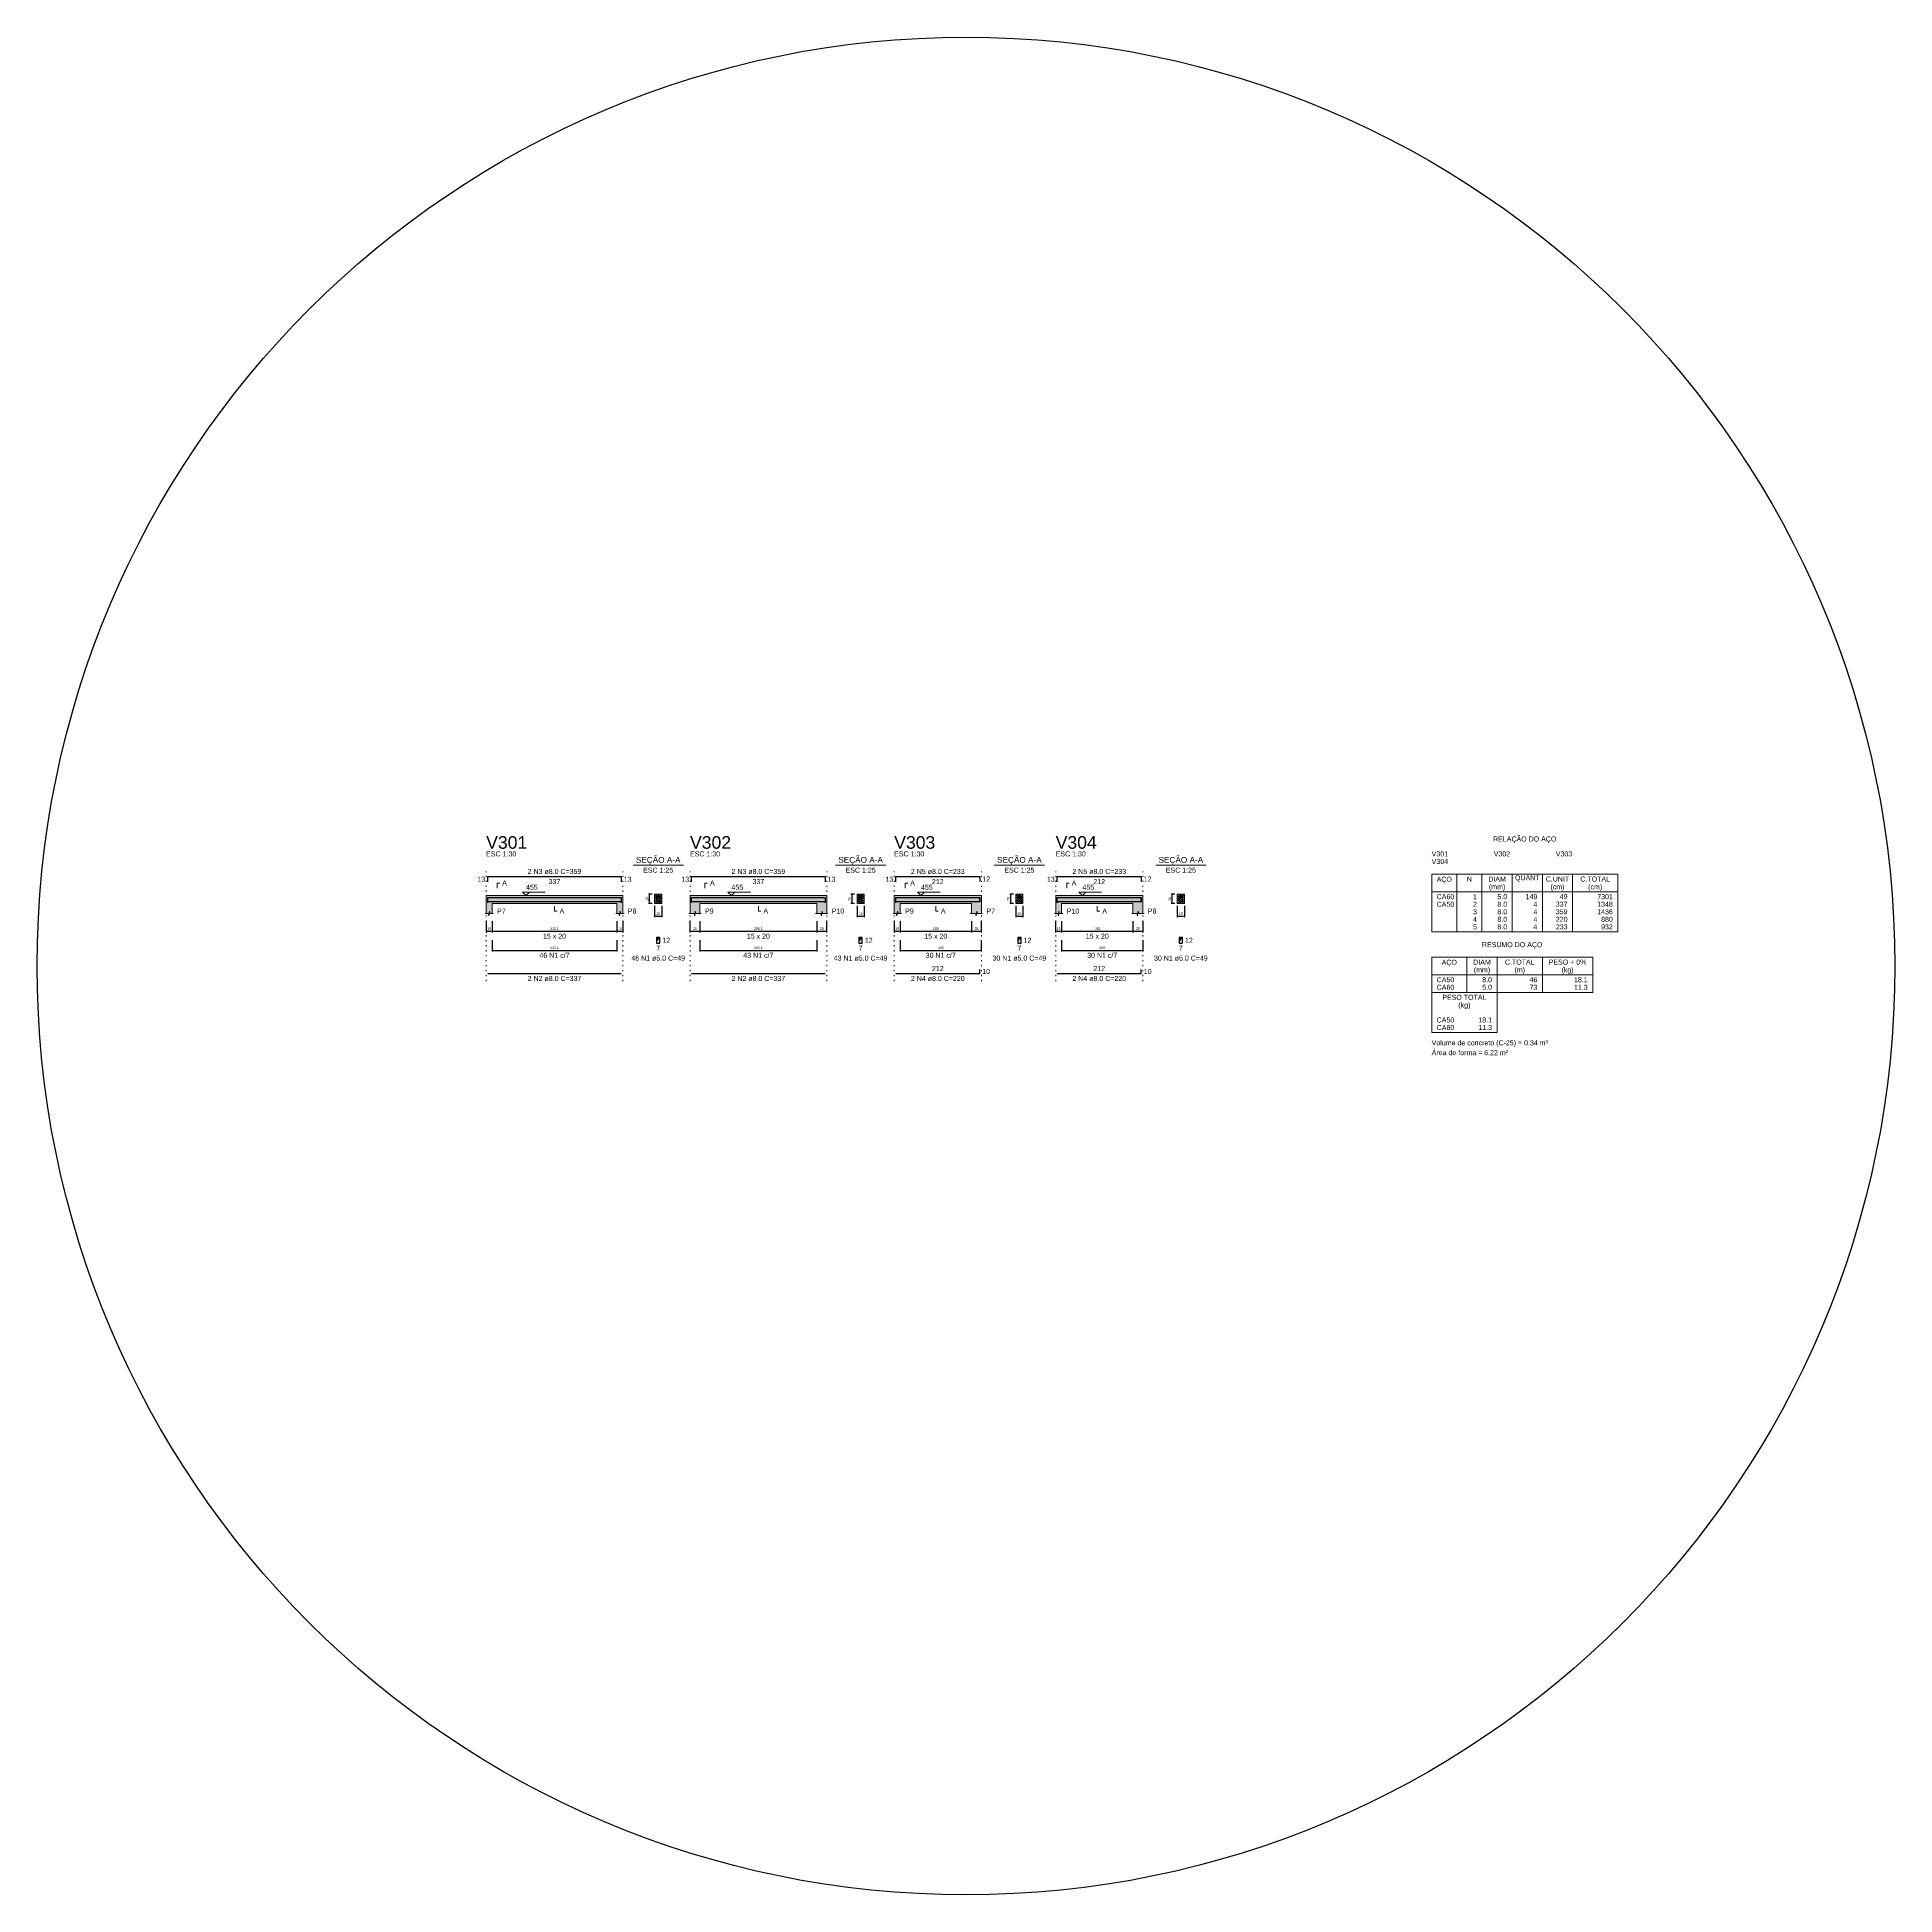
# Model space of a CAD drawing. Extents: x 5006 to 5323, y 875 to 3681.
# Drawn here: x 5140.3 to 5296.7, y 1105.2 to 1261.6 of the extents above; entities that cross this region are included whole.
import ezdxf

# ---------------------------------------------------------------- set-up
doc = ezdxf.new("R2010")
doc.units = 0
doc.header["$LTSCALE"] = 2
doc.linetypes.add('DOT2', pattern=[3.175, 0, -3.175])
for name, color, linetype, lineweight in [('Descrição da armadura', 7, 'Continuous', 5), ('DT-Barras na forma', 2, 'Continuous', 30), ('DT-Barras no corte', 5, 'Continuous', 5), ('DT-Barras rebatidas', 2, 'Continuous', 30), ('DT-Cotas', 9, 'Continuous', 5), ('DT-Forma', 5, 'Continuous', 5), ('DT-Hachura forma vigas', 252, 'Continuous', 5), ('DT-Hachura seção vigas', 252, 'Continuous', 5), ('DT-Pontilhado', 9, 'DOT2', 5), ('DT-Relação do aço', 9, 'Continuous', 5), ('DT-Textos', 7, 'Continuous', 5), ('DT-Título', 3, 'Continuous', 20), ('Textos armaduras', 7, 'Continuous', 5)]:
    doc.layers.add(name, color=color, linetype=linetype, lineweight=lineweight)
doc.styles.add('ARIAL', font='arial.ttf')
doc.styles.get("Standard").update_dxf_attribs({"font": 'arial.ttf'})
doc.dimstyles.new('UM_25.000000', dxfattribs={"dimtxt": 0.18, "dimasz": 0.1, "dimexe": 0.1, "dimexo": 0.2, "dimgap": 0, "dimtad": 1, "dimtih": 1, "dimtoh": 1, "dimdec": 1, "dimlfac": 25, "dimzin": 0, "dimdsep": 46, "dimtxsty": 'Standard', "dimcen": 0.09, "dimdle": 0.1, "dimadec": 1, "dimazin": 2, "dimtfac": 1, "dimtdec": 4, "dimtofl": 0, "dimtmove": 0, "dimatfit": 3, "dimfxl": 1, "dimtolj": 1, "dimarcsym": 0})
doc.dimstyles.new('UM_30.000000', dxfattribs={"dimtxt": 0.18, "dimasz": 0.1, "dimexe": 0.1, "dimexo": 0.2, "dimgap": 0, "dimtad": 1, "dimtih": 1, "dimtoh": 1, "dimdec": 1, "dimlfac": 30, "dimzin": 0, "dimdsep": 46, "dimtxsty": 'Standard', "dimcen": 0.09, "dimdle": 0.1, "dimadec": 1, "dimazin": 2, "dimtfac": 1, "dimtdec": 4, "dimtofl": 0, "dimtmove": 0, "dimatfit": 3, "dimfxl": 1, "dimtolj": 1, "dimarcsym": 0})

# ---------------------------------------------------------------- blocks, each defined once
blk = doc.blocks.new('_DOT')
at = {"color": 0, "linetype": 'ByBlock'}
blk.add_line((-0.5, 0), (-1, 0), dxfattribs=at)
at = {"color": 0, "linetype": 'ByBlock', "const_width": 0.5}
blk.add_lwpolyline([(-0.25, 0, 1), (0.25, 0, 1)], format="xyb", close=True, dxfattribs=at)
blk = doc.blocks.new('*D898')
at = {"layer": 'Defpoints', "color": 0, "transparency": 16777216}
for p in [(5178.11, 1187.37), (5178.61, 1187.37), (5178.61, 1186.31)]:
    blk.add_point(p, dxfattribs=at)
at = {"layer": 'DT-Cotas', "color": 0, "lineweight": -2, "transparency": 16777216}
for p, q in [((5178.11, 1187.17), (5178.11, 1186.21)), ((5178.61, 1187.17), (5178.61, 1186.21)), ((5178.21, 1186.31), (5178.51, 1186.31))]:
    blk.add_line(p, q, dxfattribs=at)
at = {"layer": 'DT-Cotas', "color": 0, "lineweight": -2, "transparency": 16777216, "xscale": 0.1, "yscale": 0.1, "zscale": 0.1, "rotation": 180}
blk.add_blockref('_DOT', (5178.11, 1186.31), dxfattribs=at)
at = {"layer": 'DT-Cotas', "color": 0, "lineweight": -2, "transparency": 16777216, "xscale": 0.1, "yscale": 0.1, "zscale": 0.1}
blk.add_blockref('_DOT', (5178.61, 1186.31), dxfattribs=at)
at = {"layer": 'DT-Cotas', "transparency": 16777216, "insert": (5178.36, 1186.52), "char_height": 0.212, "attachment_point": 5, "rotation": 0.0057, "style": 'ARIAL'}
blk.add_mtext('\\A1;15', dxfattribs=at)
blk = doc.blocks.new('*D899')
at = {"layer": 'Defpoints', "color": 0, "transparency": 16777216}
for p in [(5178.61, 1187.37), (5189.12, 1187.37), (5189.12, 1186.31)]:
    blk.add_point(p, dxfattribs=at)
at = {"layer": 'DT-Cotas', "color": 0, "lineweight": -2, "transparency": 16777216}
for p, q in [((5178.61, 1187.17), (5178.61, 1186.21)), ((5189.12, 1187.17), (5189.12, 1186.21)), ((5178.71, 1186.31), (5189.02, 1186.31))]:
    blk.add_line(p, q, dxfattribs=at)
at = {"layer": 'DT-Cotas', "color": 0, "lineweight": -2, "transparency": 16777216, "xscale": 0.1, "yscale": 0.1, "zscale": 0.1, "rotation": 180}
blk.add_blockref('_DOT', (5178.61, 1186.31), dxfattribs=at)
at = {"layer": 'DT-Cotas', "color": 0, "lineweight": -2, "transparency": 16777216, "xscale": 0.1, "yscale": 0.1, "zscale": 0.1}
blk.add_blockref('_DOT', (5189.12, 1186.31), dxfattribs=at)
at = {"layer": 'DT-Cotas', "transparency": 16777216, "insert": (5183.86, 1186.52), "char_height": 0.212, "attachment_point": 5, "rotation": 0.0057, "style": 'ARIAL'}
blk.add_mtext('\\A1;315.1', dxfattribs=at)
blk = doc.blocks.new('*D900')
at = {"layer": 'Defpoints', "color": 0, "transparency": 16777216}
for p in [(5189.12, 1187.37), (5189.62, 1187.37), (5189.62, 1186.31)]:
    blk.add_point(p, dxfattribs=at)
at = {"layer": 'DT-Cotas', "color": 0, "lineweight": -2, "transparency": 16777216}
for p, q in [((5189.12, 1187.17), (5189.12, 1186.21)), ((5189.62, 1187.17), (5189.62, 1186.21)), ((5189.22, 1186.31), (5189.52, 1186.31))]:
    blk.add_line(p, q, dxfattribs=at)
at = {"layer": 'DT-Cotas', "color": 0, "lineweight": -2, "transparency": 16777216, "xscale": 0.1, "yscale": 0.1, "zscale": 0.1, "rotation": 180}
blk.add_blockref('_DOT', (5189.12, 1186.31), dxfattribs=at)
at = {"layer": 'DT-Cotas', "color": 0, "lineweight": -2, "transparency": 16777216, "xscale": 0.1, "yscale": 0.1, "zscale": 0.1}
blk.add_blockref('_DOT', (5189.62, 1186.31), dxfattribs=at)
at = {"layer": 'DT-Cotas', "transparency": 16777216, "insert": (5189.37, 1186.52), "char_height": 0.212, "attachment_point": 5, "rotation": 0.0057, "style": 'ARIAL'}
blk.add_mtext('\\A1;15', dxfattribs=at)
blk = doc.blocks.new('*D901')
at = {"layer": 'Defpoints', "color": 0, "transparency": 16777216}
for p in [(5178.61, 1185.76), (5189.12, 1185.76), (5189.12, 1184.7)]:
    blk.add_point(p, dxfattribs=at)
at = {"layer": 'DT-Cotas', "color": 0, "lineweight": -2, "transparency": 16777216}
for p, q in [((5178.61, 1185.56), (5178.61, 1184.6)), ((5189.12, 1185.56), (5189.12, 1184.6)), ((5178.71, 1184.7), (5189.02, 1184.7))]:
    blk.add_line(p, q, dxfattribs=at)
at = {"layer": 'DT-Cotas', "color": 0, "lineweight": -2, "transparency": 16777216, "xscale": 0.1, "yscale": 0.1, "zscale": 0.1, "rotation": 180}
blk.add_blockref('_DOT', (5178.61, 1184.7), dxfattribs=at)
at = {"layer": 'DT-Cotas', "color": 0, "lineweight": -2, "transparency": 16777216, "xscale": 0.1, "yscale": 0.1, "zscale": 0.1}
blk.add_blockref('_DOT', (5189.12, 1184.7), dxfattribs=at)
at = {"layer": 'DT-Cotas', "transparency": 16777216, "insert": (5183.86, 1184.91), "char_height": 0.212, "attachment_point": 5, "rotation": 0.0057, "style": 'ARIAL'}
blk.add_mtext('\\A1;315.1', dxfattribs=at)
blk = doc.blocks.new('*D902')
at = {"layer": 'Defpoints', "color": 0, "transparency": 16777216}
for p in [(5191.87, 1189.44), (5192.29, 1189.44), (5192.29, 1188.64)]:
    blk.add_point(p, dxfattribs=at)
at = {"layer": 'DT-Cotas', "color": 0, "lineweight": -2, "transparency": 16777216}
for p, q in [((5192.09, 1189.44), (5191.77, 1189.44)), ((5192.09, 1188.64), (5191.77, 1188.64)), ((5191.87, 1188.74), (5191.87, 1189.34))]:
    blk.add_line(p, q, dxfattribs=at)
at = {"layer": 'DT-Cotas', "color": 0, "lineweight": -2, "transparency": 16777216, "xscale": 0.1, "yscale": 0.1, "zscale": 0.1}
for p, rotation in [((5191.87, 1189.44), 90), ((5191.87, 1188.64), 270)]:
    blk.add_blockref('_DOT', p, dxfattribs=dict(at, rotation=rotation))
at = {"layer": 'DT-Cotas', "transparency": 16777216, "insert": (5191.66, 1189.04), "char_height": 0.212, "attachment_point": 5, "rotation": 90, "style": 'ARIAL'}
blk.add_mtext('\\A1;20', dxfattribs=at)
blk = doc.blocks.new('*D903')
at = {"layer": 'Defpoints', "color": 0, "transparency": 16777216}
for p in [(5192.29, 1188.64), (5192.89, 1188.64), (5192.89, 1187.58)]:
    blk.add_point(p, dxfattribs=at)
at = {"layer": 'DT-Cotas', "color": 0, "lineweight": -2, "transparency": 16777216}
for p, q in [((5192.29, 1188.44), (5192.29, 1187.48)), ((5192.39, 1187.58), (5192.79, 1187.58)), ((5192.89, 1188.44), (5192.89, 1187.48))]:
    blk.add_line(p, q, dxfattribs=at)
at = {"layer": 'DT-Cotas', "color": 0, "lineweight": -2, "transparency": 16777216, "xscale": 0.1, "yscale": 0.1, "zscale": 0.1, "rotation": 180}
blk.add_blockref('_DOT', (5192.29, 1187.58), dxfattribs=at)
at = {"layer": 'DT-Cotas', "color": 0, "lineweight": -2, "transparency": 16777216, "xscale": 0.1, "yscale": 0.1, "zscale": 0.1}
blk.add_blockref('_DOT', (5192.89, 1187.58), dxfattribs=at)
at = {"layer": 'DT-Cotas', "transparency": 16777216, "insert": (5192.59, 1187.79), "char_height": 0.212, "attachment_point": 5, "rotation": 0.0057, "style": 'ARIAL'}
blk.add_mtext('\\A1;15', dxfattribs=at)
blk = doc.blocks.new('*D904')
at = {"layer": 'Defpoints', "color": 0, "transparency": 16777216}
for p in [(5195.27, 1187.37), (5196.11, 1187.37), (5196.11, 1186.31)]:
    blk.add_point(p, dxfattribs=at)
at = {"layer": 'DT-Cotas', "color": 0, "lineweight": -2, "transparency": 16777216}
for p, q in [((5195.27, 1187.17), (5195.27, 1186.21)), ((5196.11, 1187.17), (5196.11, 1186.21)), ((5195.37, 1186.31), (5196.01, 1186.31))]:
    blk.add_line(p, q, dxfattribs=at)
at = {"layer": 'DT-Cotas', "color": 0, "lineweight": -2, "transparency": 16777216, "xscale": 0.1, "yscale": 0.1, "zscale": 0.1, "rotation": 180}
blk.add_blockref('_DOT', (5195.27, 1186.31), dxfattribs=at)
at = {"layer": 'DT-Cotas', "color": 0, "lineweight": -2, "transparency": 16777216, "xscale": 0.1, "yscale": 0.1, "zscale": 0.1}
blk.add_blockref('_DOT', (5196.11, 1186.31), dxfattribs=at)
at = {"layer": 'DT-Cotas', "transparency": 16777216, "insert": (5195.69, 1186.52), "char_height": 0.212, "attachment_point": 5, "rotation": 0.0057, "style": 'ARIAL'}
blk.add_mtext('\\A1;25', dxfattribs=at)
blk = doc.blocks.new('*D905')
at = {"layer": 'Defpoints', "color": 0, "transparency": 16777216}
for p in [(5196.11, 1187.37), (5205.94, 1187.37), (5205.94, 1186.31)]:
    blk.add_point(p, dxfattribs=at)
at = {"layer": 'DT-Cotas', "color": 0, "lineweight": -2, "transparency": 16777216}
for p, q in [((5196.11, 1187.17), (5196.11, 1186.21)), ((5205.94, 1187.17), (5205.94, 1186.21)), ((5196.21, 1186.31), (5205.84, 1186.31))]:
    blk.add_line(p, q, dxfattribs=at)
at = {"layer": 'DT-Cotas', "color": 0, "lineweight": -2, "transparency": 16777216, "xscale": 0.1, "yscale": 0.1, "zscale": 0.1, "rotation": 180}
blk.add_blockref('_DOT', (5196.11, 1186.31), dxfattribs=at)
at = {"layer": 'DT-Cotas', "color": 0, "lineweight": -2, "transparency": 16777216, "xscale": 0.1, "yscale": 0.1, "zscale": 0.1}
blk.add_blockref('_DOT', (5205.94, 1186.31), dxfattribs=at)
at = {"layer": 'DT-Cotas', "transparency": 16777216, "insert": (5201.02, 1186.52), "char_height": 0.212, "attachment_point": 5, "rotation": 0.0057, "style": 'ARIAL'}
blk.add_mtext('\\A1;295.1', dxfattribs=at)
blk = doc.blocks.new('*D906')
at = {"layer": 'Defpoints', "color": 0, "transparency": 16777216}
for p in [(5205.94, 1187.37), (5206.77, 1187.37), (5206.77, 1186.31)]:
    blk.add_point(p, dxfattribs=at)
at = {"layer": 'DT-Cotas', "color": 0, "lineweight": -2, "transparency": 16777216}
for p, q in [((5205.94, 1187.17), (5205.94, 1186.21)), ((5206.77, 1187.17), (5206.77, 1186.21)), ((5206.04, 1186.31), (5206.67, 1186.31))]:
    blk.add_line(p, q, dxfattribs=at)
at = {"layer": 'DT-Cotas', "color": 0, "lineweight": -2, "transparency": 16777216, "xscale": 0.1, "yscale": 0.1, "zscale": 0.1, "rotation": 180}
blk.add_blockref('_DOT', (5205.94, 1186.31), dxfattribs=at)
at = {"layer": 'DT-Cotas', "color": 0, "lineweight": -2, "transparency": 16777216, "xscale": 0.1, "yscale": 0.1, "zscale": 0.1}
blk.add_blockref('_DOT', (5206.77, 1186.31), dxfattribs=at)
at = {"layer": 'DT-Cotas', "transparency": 16777216, "insert": (5206.36, 1186.52), "char_height": 0.212, "attachment_point": 5, "rotation": 0.0057, "style": 'ARIAL'}
blk.add_mtext('\\A1;25', dxfattribs=at)
blk = doc.blocks.new('*D907')
at = {"layer": 'Defpoints', "color": 0, "transparency": 16777216}
for p in [(5196.11, 1185.76), (5205.94, 1185.76), (5205.94, 1184.7)]:
    blk.add_point(p, dxfattribs=at)
at = {"layer": 'DT-Cotas', "color": 0, "lineweight": -2, "transparency": 16777216}
for p, q in [((5196.11, 1185.56), (5196.11, 1184.6)), ((5205.94, 1185.56), (5205.94, 1184.6)), ((5196.21, 1184.7), (5205.84, 1184.7))]:
    blk.add_line(p, q, dxfattribs=at)
at = {"layer": 'DT-Cotas', "color": 0, "lineweight": -2, "transparency": 16777216, "xscale": 0.1, "yscale": 0.1, "zscale": 0.1, "rotation": 180}
blk.add_blockref('_DOT', (5196.11, 1184.7), dxfattribs=at)
at = {"layer": 'DT-Cotas', "color": 0, "lineweight": -2, "transparency": 16777216, "xscale": 0.1, "yscale": 0.1, "zscale": 0.1}
blk.add_blockref('_DOT', (5205.94, 1184.7), dxfattribs=at)
at = {"layer": 'DT-Cotas', "transparency": 16777216, "insert": (5201.02, 1184.91), "char_height": 0.212, "attachment_point": 5, "rotation": 0.0057, "style": 'ARIAL'}
blk.add_mtext('\\A1;295.1', dxfattribs=at)
blk = doc.blocks.new('*D908')
at = {"layer": 'Defpoints', "color": 0, "transparency": 16777216}
for p in [(5208.91, 1189.44), (5209.33, 1189.44), (5209.33, 1188.64)]:
    blk.add_point(p, dxfattribs=at)
at = {"layer": 'DT-Cotas', "color": 0, "lineweight": -2, "transparency": 16777216}
for p, q in [((5209.13, 1189.44), (5208.81, 1189.44)), ((5209.13, 1188.64), (5208.81, 1188.64)), ((5208.91, 1188.74), (5208.91, 1189.34))]:
    blk.add_line(p, q, dxfattribs=at)
at = {"layer": 'DT-Cotas', "color": 0, "lineweight": -2, "transparency": 16777216, "xscale": 0.1, "yscale": 0.1, "zscale": 0.1}
for p, rotation in [((5208.91, 1189.44), 90), ((5208.91, 1188.64), 270)]:
    blk.add_blockref('_DOT', p, dxfattribs=dict(at, rotation=rotation))
at = {"layer": 'DT-Cotas', "transparency": 16777216, "insert": (5208.7, 1189.04), "char_height": 0.212, "attachment_point": 5, "rotation": 90, "style": 'ARIAL'}
blk.add_mtext('\\A1;20', dxfattribs=at)
blk = doc.blocks.new('*D909')
at = {"layer": 'Defpoints', "color": 0, "transparency": 16777216}
for p in [(5209.33, 1188.64), (5209.93, 1188.64), (5209.93, 1187.58)]:
    blk.add_point(p, dxfattribs=at)
at = {"layer": 'DT-Cotas', "color": 0, "lineweight": -2, "transparency": 16777216}
for p, q in [((5209.33, 1188.44), (5209.33, 1187.48)), ((5209.43, 1187.58), (5209.83, 1187.58)), ((5209.93, 1188.44), (5209.93, 1187.48))]:
    blk.add_line(p, q, dxfattribs=at)
at = {"layer": 'DT-Cotas', "color": 0, "lineweight": -2, "transparency": 16777216, "xscale": 0.1, "yscale": 0.1, "zscale": 0.1, "rotation": 180}
blk.add_blockref('_DOT', (5209.33, 1187.58), dxfattribs=at)
at = {"layer": 'DT-Cotas', "color": 0, "lineweight": -2, "transparency": 16777216, "xscale": 0.1, "yscale": 0.1, "zscale": 0.1}
blk.add_blockref('_DOT', (5209.93, 1187.58), dxfattribs=at)
at = {"layer": 'DT-Cotas', "transparency": 16777216, "insert": (5209.63, 1187.79), "char_height": 0.212, "attachment_point": 5, "rotation": 0.0057, "style": 'ARIAL'}
blk.add_mtext('\\A1;15', dxfattribs=at)
blk = doc.blocks.new('*D915')
at = {"layer": 'Defpoints', "color": 0, "transparency": 16777216}
for p in [(5212.46, 1187.37), (5212.96, 1187.37), (5212.96, 1186.31)]:
    blk.add_point(p, dxfattribs=at)
at = {"layer": 'DT-Cotas', "color": 0, "lineweight": -2, "transparency": 16777216}
for p, q in [((5212.46, 1187.17), (5212.46, 1186.21)), ((5212.96, 1187.17), (5212.96, 1186.21)), ((5212.56, 1186.31), (5212.86, 1186.31))]:
    blk.add_line(p, q, dxfattribs=at)
at = {"layer": 'DT-Cotas', "color": 0, "lineweight": -2, "transparency": 16777216, "xscale": 0.1, "yscale": 0.1, "zscale": 0.1, "rotation": 180}
blk.add_blockref('_DOT', (5212.46, 1186.31), dxfattribs=at)
at = {"layer": 'DT-Cotas', "color": 0, "lineweight": -2, "transparency": 16777216, "xscale": 0.1, "yscale": 0.1, "zscale": 0.1}
blk.add_blockref('_DOT', (5212.96, 1186.31), dxfattribs=at)
at = {"layer": 'DT-Cotas', "transparency": 16777216, "insert": (5212.71, 1186.52), "char_height": 0.212, "attachment_point": 5, "rotation": 0.0057, "style": 'ARIAL'}
blk.add_mtext('\\A1;15', dxfattribs=at)
blk = doc.blocks.new('*D916')
at = {"layer": 'Defpoints', "color": 0, "transparency": 16777216}
for p in [(5212.96, 1187.37), (5218.96, 1187.37), (5218.96, 1186.31)]:
    blk.add_point(p, dxfattribs=at)
at = {"layer": 'DT-Cotas', "color": 0, "lineweight": -2, "transparency": 16777216}
for p, q in [((5212.96, 1187.17), (5212.96, 1186.21)), ((5218.96, 1187.17), (5218.96, 1186.21)), ((5213.06, 1186.31), (5218.86, 1186.31))]:
    blk.add_line(p, q, dxfattribs=at)
at = {"layer": 'DT-Cotas', "color": 0, "lineweight": -2, "transparency": 16777216, "xscale": 0.1, "yscale": 0.1, "zscale": 0.1, "rotation": 180}
blk.add_blockref('_DOT', (5212.96, 1186.31), dxfattribs=at)
at = {"layer": 'DT-Cotas', "color": 0, "lineweight": -2, "transparency": 16777216, "xscale": 0.1, "yscale": 0.1, "zscale": 0.1}
blk.add_blockref('_DOT', (5218.96, 1186.31), dxfattribs=at)
at = {"layer": 'DT-Cotas', "transparency": 16777216, "insert": (5215.96, 1186.52), "char_height": 0.212, "attachment_point": 5, "rotation": 0.0057, "style": 'ARIAL'}
blk.add_mtext('\\A1;180', dxfattribs=at)
blk = doc.blocks.new('*D917')
at = {"layer": 'Defpoints', "color": 0, "transparency": 16777216}
for p in [(5218.96, 1187.37), (5219.79, 1187.37), (5219.79, 1186.31)]:
    blk.add_point(p, dxfattribs=at)
at = {"layer": 'DT-Cotas', "color": 0, "lineweight": -2, "transparency": 16777216}
for p, q in [((5218.96, 1187.17), (5218.96, 1186.21)), ((5219.79, 1187.17), (5219.79, 1186.21)), ((5219.06, 1186.31), (5219.69, 1186.31))]:
    blk.add_line(p, q, dxfattribs=at)
at = {"layer": 'DT-Cotas', "color": 0, "lineweight": -2, "transparency": 16777216, "xscale": 0.1, "yscale": 0.1, "zscale": 0.1, "rotation": 180}
blk.add_blockref('_DOT', (5218.96, 1186.31), dxfattribs=at)
at = {"layer": 'DT-Cotas', "color": 0, "lineweight": -2, "transparency": 16777216, "xscale": 0.1, "yscale": 0.1, "zscale": 0.1}
blk.add_blockref('_DOT', (5219.79, 1186.31), dxfattribs=at)
at = {"layer": 'DT-Cotas', "transparency": 16777216, "insert": (5219.38, 1186.52), "char_height": 0.212, "attachment_point": 5, "rotation": 0.0057, "style": 'ARIAL'}
blk.add_mtext('\\A1;25', dxfattribs=at)
blk = doc.blocks.new('*D918')
at = {"layer": 'Defpoints', "color": 0, "transparency": 16777216}
for p in [(5212.96, 1185.76), (5219.79, 1185.76), (5219.79, 1184.7)]:
    blk.add_point(p, dxfattribs=at)
at = {"layer": 'DT-Cotas', "color": 0, "lineweight": -2, "transparency": 16777216}
for p, q in [((5212.96, 1185.56), (5212.96, 1184.6)), ((5219.79, 1185.56), (5219.79, 1184.6)), ((5213.06, 1184.7), (5219.69, 1184.7))]:
    blk.add_line(p, q, dxfattribs=at)
at = {"layer": 'DT-Cotas', "color": 0, "lineweight": -2, "transparency": 16777216, "xscale": 0.1, "yscale": 0.1, "zscale": 0.1, "rotation": 180}
blk.add_blockref('_DOT', (5212.96, 1184.7), dxfattribs=at)
at = {"layer": 'DT-Cotas', "color": 0, "lineweight": -2, "transparency": 16777216, "xscale": 0.1, "yscale": 0.1, "zscale": 0.1}
blk.add_blockref('_DOT', (5219.79, 1184.7), dxfattribs=at)
at = {"layer": 'DT-Cotas', "transparency": 16777216, "insert": (5216.38, 1184.91), "char_height": 0.212, "attachment_point": 5, "rotation": 0.0057, "style": 'ARIAL'}
blk.add_mtext('\\A1;205', dxfattribs=at)
blk = doc.blocks.new('*D919')
at = {"layer": 'Defpoints', "color": 0, "transparency": 16777216}
for p in [(5222.28, 1189.44), (5222.7, 1189.44), (5222.7, 1188.64)]:
    blk.add_point(p, dxfattribs=at)
at = {"layer": 'DT-Cotas', "color": 0, "lineweight": -2, "transparency": 16777216}
for p, q in [((5222.5, 1189.44), (5222.18, 1189.44)), ((5222.5, 1188.64), (5222.18, 1188.64)), ((5222.28, 1188.74), (5222.28, 1189.34))]:
    blk.add_line(p, q, dxfattribs=at)
at = {"layer": 'DT-Cotas', "color": 0, "lineweight": -2, "transparency": 16777216, "xscale": 0.1, "yscale": 0.1, "zscale": 0.1}
for p, rotation in [((5222.28, 1189.44), 90), ((5222.28, 1188.64), 270)]:
    blk.add_blockref('_DOT', p, dxfattribs=dict(at, rotation=rotation))
at = {"layer": 'DT-Cotas', "transparency": 16777216, "insert": (5222.06, 1189.04), "char_height": 0.212, "attachment_point": 5, "rotation": 90, "style": 'ARIAL'}
blk.add_mtext('\\A1;20', dxfattribs=at)
blk = doc.blocks.new('*D920')
at = {"layer": 'Defpoints', "color": 0, "transparency": 16777216}
for p in [(5222.7, 1188.64), (5223.3, 1188.64), (5223.3, 1187.58)]:
    blk.add_point(p, dxfattribs=at)
at = {"layer": 'DT-Cotas', "color": 0, "lineweight": -2, "transparency": 16777216}
for p, q in [((5222.7, 1188.44), (5222.7, 1187.48)), ((5222.8, 1187.58), (5223.2, 1187.58)), ((5223.3, 1188.44), (5223.3, 1187.48))]:
    blk.add_line(p, q, dxfattribs=at)
at = {"layer": 'DT-Cotas', "color": 0, "lineweight": -2, "transparency": 16777216, "xscale": 0.1, "yscale": 0.1, "zscale": 0.1, "rotation": 180}
blk.add_blockref('_DOT', (5222.7, 1187.58), dxfattribs=at)
at = {"layer": 'DT-Cotas', "color": 0, "lineweight": -2, "transparency": 16777216, "xscale": 0.1, "yscale": 0.1, "zscale": 0.1}
blk.add_blockref('_DOT', (5223.3, 1187.58), dxfattribs=at)
at = {"layer": 'DT-Cotas', "transparency": 16777216, "insert": (5223, 1187.79), "char_height": 0.212, "attachment_point": 5, "rotation": 0.0057, "style": 'ARIAL'}
blk.add_mtext('\\A1;15', dxfattribs=at)
blk = doc.blocks.new('*D921')
at = {"layer": 'Defpoints', "color": 0, "transparency": 16777216}
for p in [(5226.05, 1187.37), (5226.55, 1187.37), (5226.55, 1186.31)]:
    blk.add_point(p, dxfattribs=at)
at = {"layer": 'DT-Cotas', "color": 0, "lineweight": -2, "transparency": 16777216}
for p, q in [((5226.05, 1187.17), (5226.05, 1186.21)), ((5226.55, 1187.17), (5226.55, 1186.21)), ((5226.15, 1186.31), (5226.45, 1186.31))]:
    blk.add_line(p, q, dxfattribs=at)
at = {"layer": 'DT-Cotas', "color": 0, "lineweight": -2, "transparency": 16777216, "xscale": 0.1, "yscale": 0.1, "zscale": 0.1, "rotation": 180}
blk.add_blockref('_DOT', (5226.05, 1186.31), dxfattribs=at)
at = {"layer": 'DT-Cotas', "color": 0, "lineweight": -2, "transparency": 16777216, "xscale": 0.1, "yscale": 0.1, "zscale": 0.1}
blk.add_blockref('_DOT', (5226.55, 1186.31), dxfattribs=at)
at = {"layer": 'DT-Cotas', "transparency": 16777216, "insert": (5226.3, 1186.52), "char_height": 0.212, "attachment_point": 5, "rotation": 0.0057, "style": 'ARIAL'}
blk.add_mtext('\\A1;15', dxfattribs=at)
blk = doc.blocks.new('*D922')
at = {"layer": 'Defpoints', "color": 0, "transparency": 16777216}
for p in [(5226.55, 1187.37), (5232.55, 1187.37), (5232.55, 1186.31)]:
    blk.add_point(p, dxfattribs=at)
at = {"layer": 'DT-Cotas', "color": 0, "lineweight": -2, "transparency": 16777216}
for p, q in [((5226.55, 1187.17), (5226.55, 1186.21)), ((5232.55, 1187.17), (5232.55, 1186.21)), ((5226.65, 1186.31), (5232.45, 1186.31))]:
    blk.add_line(p, q, dxfattribs=at)
at = {"layer": 'DT-Cotas', "color": 0, "lineweight": -2, "transparency": 16777216, "xscale": 0.1, "yscale": 0.1, "zscale": 0.1, "rotation": 180}
blk.add_blockref('_DOT', (5226.55, 1186.31), dxfattribs=at)
at = {"layer": 'DT-Cotas', "color": 0, "lineweight": -2, "transparency": 16777216, "xscale": 0.1, "yscale": 0.1, "zscale": 0.1}
blk.add_blockref('_DOT', (5232.55, 1186.31), dxfattribs=at)
at = {"layer": 'DT-Cotas', "transparency": 16777216, "insert": (5229.55, 1186.52), "char_height": 0.212, "attachment_point": 5, "rotation": 0.0057, "style": 'ARIAL'}
blk.add_mtext('\\A1;180', dxfattribs=at)
blk = doc.blocks.new('*D923')
at = {"layer": 'Defpoints', "color": 0, "transparency": 16777216}
for p in [(5232.55, 1187.37), (5233.39, 1187.37), (5233.39, 1186.31)]:
    blk.add_point(p, dxfattribs=at)
at = {"layer": 'DT-Cotas', "color": 0, "lineweight": -2, "transparency": 16777216}
for p, q in [((5232.55, 1187.17), (5232.55, 1186.21)), ((5233.39, 1187.17), (5233.39, 1186.21)), ((5232.65, 1186.31), (5233.29, 1186.31))]:
    blk.add_line(p, q, dxfattribs=at)
at = {"layer": 'DT-Cotas', "color": 0, "lineweight": -2, "transparency": 16777216, "xscale": 0.1, "yscale": 0.1, "zscale": 0.1, "rotation": 180}
blk.add_blockref('_DOT', (5232.55, 1186.31), dxfattribs=at)
at = {"layer": 'DT-Cotas', "color": 0, "lineweight": -2, "transparency": 16777216, "xscale": 0.1, "yscale": 0.1, "zscale": 0.1}
blk.add_blockref('_DOT', (5233.39, 1186.31), dxfattribs=at)
at = {"layer": 'DT-Cotas', "transparency": 16777216, "insert": (5232.97, 1186.52), "char_height": 0.212, "attachment_point": 5, "rotation": 0.0057, "style": 'ARIAL'}
blk.add_mtext('\\A1;25', dxfattribs=at)
blk = doc.blocks.new('*D924')
at = {"layer": 'Defpoints', "color": 0, "transparency": 16777216}
for p in [(5226.55, 1185.76), (5233.39, 1185.76), (5233.39, 1184.7)]:
    blk.add_point(p, dxfattribs=at)
at = {"layer": 'DT-Cotas', "color": 0, "lineweight": -2, "transparency": 16777216}
for p, q in [((5226.55, 1185.56), (5226.55, 1184.6)), ((5233.39, 1185.56), (5233.39, 1184.6)), ((5226.65, 1184.7), (5233.29, 1184.7))]:
    blk.add_line(p, q, dxfattribs=at)
at = {"layer": 'DT-Cotas', "color": 0, "lineweight": -2, "transparency": 16777216, "xscale": 0.1, "yscale": 0.1, "zscale": 0.1, "rotation": 180}
blk.add_blockref('_DOT', (5226.55, 1184.7), dxfattribs=at)
at = {"layer": 'DT-Cotas', "color": 0, "lineweight": -2, "transparency": 16777216, "xscale": 0.1, "yscale": 0.1, "zscale": 0.1}
blk.add_blockref('_DOT', (5233.39, 1184.7), dxfattribs=at)
at = {"layer": 'DT-Cotas', "transparency": 16777216, "insert": (5229.97, 1184.91), "char_height": 0.212, "attachment_point": 5, "rotation": 0.0057, "style": 'ARIAL'}
blk.add_mtext('\\A1;205', dxfattribs=at)
blk = doc.blocks.new('*D911')
at = {"layer": 'Defpoints', "color": 0, "transparency": 16777216}
for p in [(5235.87, 1189.44), (5236.29, 1189.44), (5236.29, 1188.64)]:
    blk.add_point(p, dxfattribs=at)
at = {"layer": 'DT-Cotas', "color": 0, "lineweight": -2, "transparency": 16777216}
for p, q in [((5236.09, 1189.44), (5235.77, 1189.44)), ((5236.09, 1188.64), (5235.77, 1188.64)), ((5235.87, 1188.74), (5235.87, 1189.34))]:
    blk.add_line(p, q, dxfattribs=at)
at = {"layer": 'DT-Cotas', "color": 0, "lineweight": -2, "transparency": 16777216, "xscale": 0.1, "yscale": 0.1, "zscale": 0.1}
for p, rotation in [((5235.87, 1189.44), 90), ((5235.87, 1188.64), 270)]:
    blk.add_blockref('_DOT', p, dxfattribs=dict(at, rotation=rotation))
at = {"layer": 'DT-Cotas', "transparency": 16777216, "insert": (5235.66, 1189.04), "char_height": 0.212, "attachment_point": 5, "rotation": 90, "style": 'ARIAL'}
blk.add_mtext('\\A1;20', dxfattribs=at)
blk = doc.blocks.new('*D912')
at = {"layer": 'Defpoints', "color": 0, "transparency": 16777216}
for p in [(5236.29, 1188.64), (5236.89, 1188.64), (5236.89, 1187.58)]:
    blk.add_point(p, dxfattribs=at)
at = {"layer": 'DT-Cotas', "color": 0, "lineweight": -2, "transparency": 16777216}
for p, q in [((5236.29, 1188.44), (5236.29, 1187.48)), ((5236.39, 1187.58), (5236.79, 1187.58)), ((5236.89, 1188.44), (5236.89, 1187.48))]:
    blk.add_line(p, q, dxfattribs=at)
at = {"layer": 'DT-Cotas', "color": 0, "lineweight": -2, "transparency": 16777216, "xscale": 0.1, "yscale": 0.1, "zscale": 0.1, "rotation": 180}
blk.add_blockref('_DOT', (5236.29, 1187.58), dxfattribs=at)
at = {"layer": 'DT-Cotas', "color": 0, "lineweight": -2, "transparency": 16777216, "xscale": 0.1, "yscale": 0.1, "zscale": 0.1}
blk.add_blockref('_DOT', (5236.89, 1187.58), dxfattribs=at)
at = {"layer": 'DT-Cotas', "transparency": 16777216, "insert": (5236.59, 1187.79), "char_height": 0.212, "attachment_point": 5, "rotation": 0.0057, "style": 'ARIAL'}
blk.add_mtext('\\A1;15', dxfattribs=at)

msp = doc.modelspace()

# ---------------------------------------------------------------- hatches: boundary and pattern name
at = {"layer": 'DT-Hachura forma vigas', "linetype": 'Continuous'}
for points in [[(5189.6154, 1187.792), (5189.6154, 1188.6394), (5189.6154, 1189.306), (5189.1154, 1189.306), (5178.6138, 1189.306), (5178.1138, 1189.306), (5178.1138, 1188.6394), (5178.1138, 1187.792), (5178.2888, 1187.792), (5178.3388, 1187.592), (5178.3888, 1187.992), (5178.4388, 1187.792), (5178.6138, 1187.792), (5178.6138, 1188.6394), (5189.1154, 1188.6394), (5189.1154, 1187.792), (5189.2904, 1187.792), (5189.3404, 1187.592), (5189.3904, 1187.992), (5189.4404, 1187.792), (5189.6154, 1187.792)], [(5206.7747, 1187.792), (5206.7747, 1188.6394), (5206.7747, 1189.306), (5205.9413, 1189.306), (5196.1063, 1189.306), (5195.273, 1189.306), (5195.273, 1188.6394), (5195.273, 1187.792), (5195.6147, 1187.792), (5195.6647, 1187.592), (5195.7147, 1187.992), (5195.7647, 1187.792), (5196.1063, 1187.792), (5196.1063, 1188.6394), (5205.9413, 1188.6394), (5205.9413, 1187.792), (5206.283, 1187.792), (5206.333, 1187.592), (5206.383, 1187.992), (5206.433, 1187.792), (5206.7747, 1187.792)], [(5219.7949, 1187.792), (5219.7949, 1188.6394), (5219.7949, 1189.306), (5218.9616, 1189.306), (5212.9616, 1189.306), (5212.4616, 1189.306), (5212.4616, 1188.6394), (5212.4616, 1187.792), (5212.6366, 1187.792), (5212.6866, 1187.592), (5212.7366, 1187.992), (5212.7866, 1187.792), (5212.9616, 1187.792), (5212.9616, 1188.6394), (5218.9616, 1188.6394), (5218.9616, 1187.792), (5219.3032, 1187.792), (5219.3532, 1187.592), (5219.4032, 1187.992), (5219.4532, 1187.792), (5219.7949, 1187.792)], [(5233.387, 1187.792), (5233.387, 1188.6394), (5233.387, 1189.306), (5232.5537, 1189.306), (5226.5537, 1189.306), (5226.0537, 1189.306), (5226.0537, 1188.6394), (5226.0537, 1187.792), (5226.2287, 1187.792), (5226.2787, 1187.592), (5226.3287, 1187.992), (5226.3787, 1187.792), (5226.5537, 1187.792), (5226.5537, 1188.6394), (5232.5537, 1188.6394), (5232.5537, 1187.792), (5232.8954, 1187.792), (5232.9454, 1187.592), (5232.9954, 1187.992), (5233.0454, 1187.792), (5233.387, 1187.792)]]:
    msp.add_hatch(color=256, dxfattribs=at).paths.add_polyline_path(points)
at = {"layer": 'DT-Hachura seção vigas', "linetype": 'Continuous'}
h = msp.add_hatch(dxfattribs=at)
h.set_pattern_fill('ANSI31', color=256, angle=90, style=0)
h.set_pattern_definition([(135, (5173.47358, 1134.29649), (-0.08838835, -0.08838835), [])])
h.paths.add_polyline_path([(5192.2939, 1188.6394), (5192.2939, 1188.6394), (5192.8939, 1188.6394), (5192.8939, 1189.4394), (5192.2939, 1189.4394), (5192.2939, 1188.6394)])
h = msp.add_hatch(dxfattribs=at)
h.set_pattern_fill('ANSI31', color=256, angle=90, style=0)
h.set_pattern_definition([(135, (5171.29417, 1134.29649), (-0.08838835, -0.08838835), [])])
h.paths.add_polyline_path([(5209.3322, 1188.6394), (5209.3322, 1188.6394), (5209.9322, 1188.6394), (5209.9322, 1189.4394), (5209.3322, 1189.4394), (5209.3322, 1188.6394)])
h = msp.add_hatch(dxfattribs=at)
h.set_pattern_fill('ANSI31', color=256, angle=90, style=0)
h.set_pattern_definition([(135, (5169.94145, 1134.29649), (-0.08838835, -0.08838835), [])])
h.paths.add_polyline_path([(5222.6988, 1188.6394), (5222.6988, 1188.6394), (5223.2988, 1188.6394), (5223.2988, 1189.4394), (5222.6988, 1189.4394), (5222.6988, 1188.6394)])
h = msp.add_hatch(dxfattribs=at)
h.set_pattern_fill('ANSI31', color=256, angle=90, style=0)
h.set_pattern_definition([(135, (5168.81417, 1134.29649), (-0.08838835, -0.08838835), [])])
h.paths.add_polyline_path([(5236.2909, 1188.6394), (5236.2909, 1188.6394), (5236.8909, 1188.6394), (5236.8909, 1189.4394), (5236.2909, 1189.4394), (5236.2909, 1188.6394)])

# ---------------------------------------------------------------- linework, layer by layer
msp.add_circle((5218.5031, 1183.3823), 78.188)
at = {"layer": 'DT-Barras na forma'}
for p, q in [((5192.5539, 1189.2794), (5192.4539, 1189.2794)), ((5192.4539, 1189.2794), (5192.4539, 1188.7994)), ((5192.7339, 1189.2794), (5192.4539, 1189.2794)), ((5192.4539, 1189.2794), (5192.4539, 1189.1794)), ((5192.4539, 1189.1794), (5192.7039, 1189.1794)), ((5192.4539, 1188.7994), (5192.7339, 1188.7994)), ((5192.5539, 1189.0294), (5192.5539, 1189.2794)), ((5192.7339, 1188.7994), (5192.7339, 1189.2794)), ((5209.5922, 1189.2794), (5209.4922, 1189.2794)), ((5209.4922, 1189.2794), (5209.4922, 1188.7994)), ((5209.7722, 1189.2794), (5209.4922, 1189.2794)), ((5209.4922, 1189.2794), (5209.4922, 1189.1794)), ((5209.4922, 1189.1794), (5209.7422, 1189.1794)), ((5209.4922, 1188.7994), (5209.7722, 1188.7994)), ((5209.5922, 1189.0294), (5209.5922, 1189.2794)), ((5209.7722, 1188.7994), (5209.7722, 1189.2794)), ((5222.9588, 1189.2794), (5222.8588, 1189.2794)), ((5222.8588, 1189.2794), (5222.8588, 1188.7994)), ((5223.1388, 1189.2794), (5222.8588, 1189.2794)), ((5222.8588, 1189.2794), (5222.8588, 1189.1794)), ((5222.8588, 1189.1794), (5223.1088, 1189.1794)), ((5222.8588, 1188.7994), (5223.1388, 1188.7994)), ((5222.9588, 1189.0294), (5222.9588, 1189.2794)), ((5223.1388, 1188.7994), (5223.1388, 1189.2794)), ((5236.5509, 1189.2794), (5236.4509, 1189.2794)), ((5236.4509, 1189.2794), (5236.4509, 1188.7994)), ((5236.7309, 1189.2794), (5236.4509, 1189.2794)), ((5236.4509, 1189.2794), (5236.4509, 1189.1794)), ((5236.4509, 1189.1794), (5236.7009, 1189.1794)), ((5236.4509, 1188.7994), (5236.7309, 1188.7994)), ((5236.5509, 1189.0294), (5236.5509, 1189.2794)), ((5236.7309, 1188.7994), (5236.7309, 1189.2794))]:
    msp.add_line(p, q, dxfattribs=at)
for points in [[(5178.2471, 1188.6931), (5178.2471, 1189.1427), (5189.4821, 1189.1427), (5189.4821, 1188.6931)], [(5178.2471, 1188.8027), (5189.4821, 1188.8027)], [(5195.4063, 1188.6931), (5195.4063, 1189.1427), (5206.6413, 1189.1427), (5206.6413, 1188.6931)], [(5195.4063, 1188.8027), (5206.6413, 1188.8027)], [(5212.5949, 1188.8027), (5219.6616, 1188.8027), (5219.6616, 1189.1494)], [(5212.5949, 1188.6931), (5212.5949, 1189.1427), (5219.6616, 1189.1427), (5219.6616, 1188.7427)], [(5226.187, 1188.8027), (5233.2537, 1188.8027), (5233.2537, 1189.1494)], [(5226.187, 1188.6931), (5226.187, 1189.1427), (5233.2537, 1189.1427), (5233.2537, 1188.7427)]]:
    msp.add_lwpolyline(points, dxfattribs=at)
at = {"layer": 'DT-Barras no corte'}
for centre in [(5192.4899, 1189.2434), (5192.4899, 1188.8354), (5192.6979, 1189.2434), (5192.6979, 1188.8354), (5209.5282, 1189.2434), (5209.5282, 1188.8354), (5209.7362, 1189.2434), (5209.7362, 1188.8354), (5222.8948, 1189.2434), (5222.8948, 1188.8354), (5223.1028, 1189.2434), (5223.1028, 1188.8354), (5236.4869, 1189.2434), (5236.4869, 1188.8354), (5236.6949, 1189.2434), (5236.6949, 1188.8354)]:
    msp.add_circle(centre, 0.016, dxfattribs=at)
at = {"layer": 'DT-Barras rebatidas'}
for p, q in [((5178.2471, 1190.4581), (5178.2471, 1190.9077)), ((5178.2471, 1190.9077), (5189.4821, 1190.9077)), ((5189.4821, 1190.9077), (5189.4821, 1190.4581)), ((5195.4063, 1190.4581), (5195.4063, 1190.9077)), ((5195.4063, 1190.9077), (5206.6413, 1190.9077)), ((5206.6413, 1190.9077), (5206.6413, 1190.4581)), ((5212.5949, 1190.4581), (5212.5949, 1190.9077)), ((5212.5949, 1190.9077), (5219.6616, 1190.9077)), ((5219.6616, 1190.9077), (5219.6616, 1190.5077)), ((5226.187, 1190.4581), (5226.187, 1190.9077)), ((5226.187, 1190.9077), (5233.2537, 1190.9077)), ((5233.2537, 1190.9077), (5233.2537, 1190.5077)), ((5192.5539, 1185.786), (5192.4539, 1185.786)), ((5192.4539, 1185.786), (5192.4539, 1185.306)), ((5192.7339, 1185.786), (5192.4539, 1185.786)), ((5192.4539, 1185.786), (5192.4539, 1185.686)), ((5192.4539, 1185.686), (5192.7039, 1185.686)), ((5192.5539, 1185.536), (5192.5539, 1185.786)), ((5192.7339, 1185.306), (5192.7339, 1185.786)), ((5209.5922, 1185.786), (5209.4922, 1185.786)), ((5209.4922, 1185.786), (5209.4922, 1185.306)), ((5209.7722, 1185.786), (5209.4922, 1185.786)), ((5209.4922, 1185.786), (5209.4922, 1185.686)), ((5209.4922, 1185.686), (5209.7422, 1185.686)), ((5209.5922, 1185.536), (5209.5922, 1185.786)), ((5209.7722, 1185.306), (5209.7722, 1185.786)), ((5222.9588, 1185.786), (5222.8588, 1185.786)), ((5222.8588, 1185.786), (5222.8588, 1185.306)), ((5223.1388, 1185.786), (5222.8588, 1185.786)), ((5222.8588, 1185.786), (5222.8588, 1185.686)), ((5222.8588, 1185.686), (5223.1088, 1185.686)), ((5222.9588, 1185.536), (5222.9588, 1185.786)), ((5223.1388, 1185.306), (5223.1388, 1185.786)), ((5236.5509, 1185.786), (5236.4509, 1185.786)), ((5236.4509, 1185.786), (5236.4509, 1185.306)), ((5236.7309, 1185.786), (5236.4509, 1185.786)), ((5236.4509, 1185.786), (5236.4509, 1185.686)), ((5236.4509, 1185.686), (5236.7009, 1185.686)), ((5236.5509, 1185.536), (5236.5509, 1185.786)), ((5236.7309, 1185.306), (5236.7309, 1185.786)), ((5192.4539, 1185.306), (5192.7339, 1185.306)), ((5209.4922, 1185.306), (5209.7722, 1185.306)), ((5222.8588, 1185.306), (5223.1388, 1185.306)), ((5236.4509, 1185.306), (5236.7309, 1185.306)), ((5178.2471, 1182.7452), (5189.4821, 1182.7452)), ((5195.4063, 1182.7452), (5206.6413, 1182.7452)), ((5212.5949, 1182.7452), (5219.6616, 1182.7452)), ((5219.6616, 1182.7452), (5219.6616, 1183.0919)), ((5226.187, 1182.7452), (5233.2537, 1182.7452)), ((5233.2537, 1182.7452), (5233.2537, 1183.0919))]:
    msp.add_line(p, q, dxfattribs=at)
at = {"layer": 'DT-Forma', "linetype": 'Continuous'}
for p, q in [((5178.1138, 1188.6394), (5178.1138, 1189.306)), ((5189.6154, 1189.306), (5189.6154, 1188.6394)), ((5195.273, 1188.6394), (5195.273, 1189.306)), ((5206.7747, 1189.306), (5206.7747, 1188.6394)), ((5212.4616, 1188.6394), (5212.4616, 1189.306)), ((5219.7949, 1189.306), (5219.7949, 1188.6394)), ((5226.0537, 1188.6394), (5226.0537, 1189.306)), ((5233.387, 1189.306), (5233.387, 1188.6394))]:
    msp.add_line(p, q, dxfattribs=at)
at = {"layer": 'DT-Forma'}
for p, q in [((5178.1138, 1189.306), (5178.6138, 1189.306)), ((5178.1138, 1188.6394), (5178.1138, 1187.7922)), ((5178.6138, 1189.306), (5189.1154, 1189.306)), ((5178.6138, 1187.7922), (5178.6138, 1188.6394)), ((5178.6138, 1188.6394), (5189.1154, 1188.6394)), ((5189.1154, 1189.306), (5189.6154, 1189.306)), ((5189.1154, 1188.6394), (5189.1154, 1187.7922)), ((5189.6154, 1187.7922), (5189.6154, 1188.6394)), ((5192.8939, 1189.4394), (5192.2939, 1189.4394)), ((5192.2939, 1189.4394), (5192.2939, 1189.4394)), ((5192.2939, 1189.4394), (5192.2939, 1188.6394)), ((5192.2939, 1188.6394), (5192.8939, 1188.6394)), ((5192.2939, 1188.6394), (5192.2939, 1188.6394)), ((5192.8939, 1188.6394), (5192.8939, 1189.4394)), ((5192.8939, 1189.4394), (5192.8939, 1189.4394)), ((5192.8939, 1188.6394), (5192.8939, 1188.6394)), ((5195.273, 1189.306), (5196.1063, 1189.306)), ((5195.273, 1188.6394), (5195.273, 1187.7922)), ((5196.1063, 1189.306), (5205.9413, 1189.306)), ((5196.1063, 1187.7922), (5196.1063, 1188.6394)), ((5196.1063, 1188.6394), (5205.9413, 1188.6394)), ((5205.9413, 1189.306), (5206.7747, 1189.306)), ((5205.9413, 1188.6394), (5205.9413, 1187.7922)), ((5206.7747, 1187.7922), (5206.7747, 1188.6394)), ((5209.9322, 1189.4394), (5209.3322, 1189.4394)), ((5209.3322, 1189.4394), (5209.3322, 1189.4394)), ((5209.3322, 1189.4394), (5209.3322, 1188.6394)), ((5209.3322, 1188.6394), (5209.9322, 1188.6394)), ((5209.3322, 1188.6394), (5209.3322, 1188.6394)), ((5209.9322, 1188.6394), (5209.9322, 1189.4394)), ((5209.9322, 1189.4394), (5209.9322, 1189.4394)), ((5209.9322, 1188.6394), (5209.9322, 1188.6394)), ((5212.4616, 1189.306), (5212.9616, 1189.306)), ((5212.4616, 1188.6394), (5212.4616, 1187.7922)), ((5212.9616, 1189.306), (5218.9616, 1189.306)), ((5212.9616, 1187.7922), (5212.9616, 1188.6394)), ((5212.9616, 1188.6394), (5218.9616, 1188.6394)), ((5218.9616, 1189.306), (5219.7949, 1189.306)), ((5218.9616, 1188.6394), (5218.9616, 1187.7922)), ((5219.7949, 1187.7922), (5219.7949, 1188.6394)), ((5223.2988, 1189.4394), (5222.6988, 1189.4394)), ((5222.6988, 1189.4394), (5222.6988, 1189.4394)), ((5222.6988, 1189.4394), (5222.6988, 1188.6394)), ((5222.6988, 1188.6394), (5223.2988, 1188.6394)), ((5222.6988, 1188.6394), (5222.6988, 1188.6394)), ((5223.2988, 1188.6394), (5223.2988, 1189.4394)), ((5223.2988, 1189.4394), (5223.2988, 1189.4394)), ((5223.2988, 1188.6394), (5223.2988, 1188.6394)), ((5226.0537, 1189.306), (5226.5537, 1189.306)), ((5226.0537, 1188.6394), (5226.0537, 1187.7922)), ((5226.5537, 1189.306), (5232.5537, 1189.306)), ((5226.5537, 1187.7922), (5226.5537, 1188.6394)), ((5226.5537, 1188.6394), (5232.5537, 1188.6394)), ((5232.5537, 1189.306), (5233.387, 1189.306)), ((5232.5537, 1188.6394), (5232.5537, 1187.7922)), ((5233.387, 1187.7922), (5233.387, 1188.6394)), ((5236.8909, 1189.4394), (5236.2909, 1189.4394)), ((5236.2909, 1189.4394), (5236.2909, 1189.4394)), ((5236.2909, 1189.4394), (5236.2909, 1188.6394)), ((5236.2909, 1188.6394), (5236.8909, 1188.6394)), ((5236.2909, 1188.6394), (5236.2909, 1188.6394)), ((5236.8909, 1188.6394), (5236.8909, 1189.4394)), ((5236.8909, 1189.4394), (5236.8909, 1189.4394)), ((5236.8909, 1188.6394), (5236.8909, 1188.6394)), ((5178.0138, 1187.7922), (5178.2888, 1187.7922)), ((5178.2888, 1187.7922), (5178.3388, 1187.5922)), ((5178.3388, 1187.5922), (5178.3888, 1187.9922)), ((5178.3888, 1187.9922), (5178.4388, 1187.7922)), ((5178.4388, 1187.7922), (5178.7138, 1187.7922)), ((5189.0154, 1187.7922), (5189.2904, 1187.7922)), ((5189.2904, 1187.7922), (5189.3404, 1187.5922)), ((5189.3404, 1187.5922), (5189.3904, 1187.9922)), ((5189.3904, 1187.9922), (5189.4404, 1187.7922)), ((5189.4404, 1187.7922), (5189.7154, 1187.7922)), ((5195.173, 1187.7922), (5195.6147, 1187.7922)), ((5195.6147, 1187.7922), (5195.6647, 1187.5922)), ((5195.6647, 1187.5922), (5195.7147, 1187.9922)), ((5195.7147, 1187.9922), (5195.7647, 1187.7922)), ((5195.7647, 1187.7922), (5196.2063, 1187.7922)), ((5205.8413, 1187.7922), (5206.283, 1187.7922)), ((5206.283, 1187.7922), (5206.333, 1187.5922)), ((5206.333, 1187.5922), (5206.383, 1187.9922)), ((5206.383, 1187.9922), (5206.433, 1187.7922)), ((5206.433, 1187.7922), (5206.8747, 1187.7922)), ((5212.3616, 1187.7922), (5212.6366, 1187.7922)), ((5212.6366, 1187.7922), (5212.6866, 1187.5922)), ((5212.6866, 1187.5922), (5212.7366, 1187.9922)), ((5212.7366, 1187.9922), (5212.7866, 1187.7922)), ((5212.7866, 1187.7922), (5213.0616, 1187.7922)), ((5218.8616, 1187.7922), (5219.3032, 1187.7922)), ((5219.3032, 1187.7922), (5219.3532, 1187.5922)), ((5219.3532, 1187.5922), (5219.4032, 1187.9922)), ((5219.4032, 1187.9922), (5219.4532, 1187.7922)), ((5219.4532, 1187.7922), (5219.8949, 1187.7922)), ((5225.9537, 1187.7922), (5226.2287, 1187.7922)), ((5226.2287, 1187.7922), (5226.2787, 1187.5922)), ((5226.2787, 1187.5922), (5226.3287, 1187.9922)), ((5226.3287, 1187.9922), (5226.3787, 1187.7922)), ((5226.3787, 1187.7922), (5226.6537, 1187.7922)), ((5232.4537, 1187.7922), (5232.8954, 1187.7922)), ((5232.8954, 1187.7922), (5232.9454, 1187.5922)), ((5232.9454, 1187.5922), (5232.9954, 1187.9922)), ((5232.9954, 1187.9922), (5233.0454, 1187.7922)), ((5233.0454, 1187.7922), (5233.487, 1187.7922))]:
    msp.add_line(p, q, dxfattribs=at)
at = {"layer": 'DT-Pontilhado', "ltscale": 0.05}
for p, q in [((5178.1138, 1182.1098), (5178.1138, 1191.3313)), ((5189.6154, 1182.1098), (5189.6154, 1191.3313)), ((5195.273, 1182.1098), (5195.273, 1191.3313)), ((5206.7747, 1182.1098), (5206.7747, 1191.3313)), ((5212.4616, 1182.1098), (5212.4616, 1191.3313)), ((5219.7949, 1182.1098), (5219.7949, 1191.3313)), ((5226.0537, 1182.1098), (5226.0537, 1191.3313)), ((5233.387, 1182.1098), (5233.387, 1191.3313))]:
    msp.add_line(p, q, dxfattribs=at)
at = {"layer": 'DT-Relação do aço', "color": 251, "linetype": 'Continuous', "true_color": 0x636466}
for p, q in [((5257.7022, 1191.1195), (5273.3754, 1191.1195)), ((5257.7022, 1191.1195), (5257.7022, 1186.2481)), ((5259.8202, 1191.1195), (5259.8202, 1186.2481)), ((5261.9382, 1191.1195), (5261.9382, 1186.2481)), ((5264.4798, 1191.1195), (5264.4798, 1186.2481)), ((5267.0214, 1191.1195), (5267.0214, 1186.2481)), ((5269.563, 1191.1195), (5269.563, 1186.2481)), ((5273.3754, 1191.1195), (5273.3754, 1186.2481)), ((5257.7022, 1189.6369), (5273.3754, 1189.6369)), ((5257.7022, 1186.2481), (5273.3754, 1186.2481)), ((5257.7022, 1184.1301), (5257.7022, 1181.1649)), ((5257.7022, 1184.1301), (5271.2574, 1184.1301)), ((5260.6674, 1184.1301), (5260.6674, 1181.1649)), ((5263.209, 1184.1301), (5263.209, 1181.1649)), ((5267.0214, 1184.1301), (5267.0214, 1181.1649)), ((5271.2574, 1184.1301), (5271.2574, 1181.1649)), ((5257.7022, 1182.6475), (5271.2574, 1182.6475)), ((5257.7022, 1181.1649), (5271.2574, 1181.1649)), ((5257.7022, 1181.1649), (5257.7022, 1177.7761)), ((5263.209, 1177.7761), (5263.209, 1181.1649)), ((5257.7022, 1177.7761), (5263.209, 1177.7761))]:
    msp.add_line(p, q, dxfattribs=at)
at = {"layer": 'DT-Textos'}
for p, q in [((5190.4759, 1191.8692), (5194.7119, 1191.8692)), ((5207.5142, 1191.8692), (5211.7502, 1191.8692)), ((5220.8808, 1191.8692), (5225.1168, 1191.8692)), ((5234.4729, 1191.8692), (5238.7089, 1191.8692))]:
    msp.add_line(p, q, dxfattribs=at)
for points in [[(5179.0374, 1189.9414), (5179.0374, 1190.365), (5179.2492, 1190.365)], [(5196.5299, 1189.9414), (5196.5299, 1190.365), (5196.7417, 1190.365)], [(5213.3852, 1189.9414), (5213.3852, 1190.365), (5213.597, 1190.365)], [(5226.9773, 1189.9414), (5226.9773, 1190.365), (5227.1891, 1190.365)], [(5181.7643, 1189.6025), (5181.4678, 1189.306), (5181.1712, 1189.6025), (5183.0774, 1189.6025)], [(5199.0568, 1189.6025), (5198.7603, 1189.306), (5198.4638, 1189.6025), (5200.37, 1189.6025)], [(5215.0116, 1189.6025), (5214.715, 1189.306), (5214.4185, 1189.6025), (5216.3247, 1189.6025)], [(5228.6037, 1189.6025), (5228.3072, 1189.306), (5228.0106, 1189.6025), (5229.9168, 1189.6025)], [(5183.8646, 1188.4276), (5183.8646, 1188.004), (5184.0764, 1188.004)], [(5201.0238, 1188.4276), (5201.0238, 1188.004), (5201.2356, 1188.004)], [(5215.9616, 1188.4276), (5215.9616, 1188.004), (5216.1734, 1188.004)], [(5229.5537, 1188.4276), (5229.5537, 1188.004), (5229.7655, 1188.004)]]:
    msp.add_lwpolyline(points, dxfattribs=at)

# ---------------------------------------------------------------- texts
at = {"layer": 'Descrição da armadura', "linetype": 'Continuous', "char_height": 0.4236, "attachment_point": 8, "line_spacing_factor": 0.798, "style": 'ARIAL'}
for s, insert, width in [('2 N3 ø8.0 C=359', (5183.8646, 1191.1195), 9.069495), ('2 N3 ø8.0 C=359', (5201.0238, 1191.1195), 9.069495), ('2 N5 ø8.0 C=233', (5216.1282, 1191.1195), 9.069495), ('2 N5 ø8.0 C=233', (5229.7204, 1191.1195), 9.069495), ('46 N1 c/7', (5183.8646, 1184.0645), 5.078778), ('43 N1 c/7', (5201.0238, 1184.0645), 5.078778), ('30 N1 c/7', (5216.3782, 1184.0645), 5.078778), ('30 N1 c/7', (5229.9704, 1184.0645), 5.078778), ('2 N2 ø8.0 C=337', (5183.8646, 1182.1098), 9.069495), ('2 N2 ø8.0 C=337', (5201.0238, 1182.1098), 9.069495), ('2 N4 ø8.0 C=220', (5216.1282, 1182.1098), 9.069495), ('2 N4 ø8.0 C=220', (5229.7204, 1182.1098), 9.069495)]:
    msp.add_mtext(s, dxfattribs=dict(at, insert=insert, width=width))
at = {"layer": 'Descrição da armadura', "color": 7, "linetype": 'Continuous', "char_height": 0.4236, "width": 9.069495, "attachment_point": 8, "line_spacing_factor": 0.798, "style": 'ARIAL'}
for s, insert in [('46 N1 ø5.0 C=49', (5192.5939, 1183.8234)), ('43 N1 ø5.0 C=49', (5209.6322, 1183.8234)), ('30 N1 ø5.0 C=49', (5222.9988, 1183.8234)), ('30 N1 ø5.0 C=49', (5236.5909, 1183.8234))]:
    msp.add_mtext(s, dxfattribs=dict(at, insert=insert))
at = {"layer": 'DT-Relação do aço', "color": 251, "linetype": 'Continuous', "true_color": 0x636466, "char_height": 0.4236, "line_spacing_factor": 0.798, "style": 'ARIAL'}
for s, insert, width, attachment_point in [('RELAÇÃO DO AÇO', (5265.5384, 1193.7335), 10.681309, 8), ('V301', (5257.7022, 1192.6021), 2.771138, 7), ('V304', (5257.7022, 1191.9667), 2.771138, 7), ('V302', (5262.9266, 1192.6021), 2.771138, 7), ('V303', (5268.151, 1192.6021), 2.771138, 7), ('AÇO', (5258.7614, 1190.3445), 2.571255, 8), ('N', (5260.8792, 1190.4841), 0.856892, 8), ('DIAM', (5263.209, 1190.4841), 2.966387, 8), ('(mm)', (5263.2094, 1189.7085), 2.767082, 8), ('QUANT', (5265.7506, 1190.4841), 4.152941, 8), ('C.UNIT', (5268.2922, 1190.4841), 3.954796, 8), ('(cm)', (5268.2924, 1189.7085), 2.37195, 8), ('C.TOTAL', (5271.4692, 1190.4841), 5.010412, 8), ('(cm)', (5271.4694, 1189.7085), 2.37195, 8), ('CA60', (5258.1258, 1189.0015), 2.968125, 7), ('CA50', (5258.1258, 1188.3661), 2.968125, 7), ('2', (5261.5146, 1188.3661), 0.659905, 9), ('1', (5261.5146, 1189.0015), 0.659905, 9), ('5.0', (5264.0562, 1189.0015), 1.649473, 9), ('8.0', (5264.0562, 1188.3661), 1.649473, 9), ('149', (5266.5978, 1189.0015), 1.979715, 9), ('4', (5266.5978, 1188.3661), 0.659905, 9), ('337', (5269.1394, 1188.3661), 1.979715, 9), ('49', (5269.1394, 1189.0015), 1.31981, 9), ('7301', (5272.9518, 1189.0015), 2.639621, 9), ('1348', (5272.9518, 1188.3661), 2.639621, 9), ('4', (5261.5146, 1187.0953), 0.659905, 9), ('3', (5261.5146, 1187.7307), 0.659905, 9), ('8.0', (5264.0562, 1187.7307), 1.649473, 9), ('8.0', (5264.0562, 1187.0953), 1.649473, 9), ('8.0', (5264.0562, 1186.4599), 1.649473, 9), ('4', (5266.5978, 1187.7307), 0.659905, 9), ('4', (5266.5978, 1187.0953), 0.659905, 9), ('359', (5269.1394, 1187.7307), 1.979715, 9), ('220', (5269.1394, 1187.0953), 1.979715, 9), ('233', (5269.1394, 1186.4599), 1.979715, 9), ('1436', (5272.9518, 1187.7307), 2.639621, 9), ('880', (5272.9518, 1187.0953), 1.979715, 9), ('932', (5272.9518, 1186.4599), 1.979715, 9), ('5', (5261.5146, 1186.4599), 0.659905, 9), ('RESUMO DO AÇO', (5264.4794, 1184.8375), 10.218391, 8), ('4', (5266.5978, 1186.4599), 0.659905, 9), ('AÇO', (5259.1844, 1183.3545), 2.571255, 8), ('DIAM', (5261.9382, 1183.4947), 2.966387, 8), ('C.TOTAL', (5265.1152, 1183.4947), 5.010412, 8), ('PESO + 0%', (5269.1394, 1183.4947), 6.364406, 8), ('CA50', (5258.1258, 1182.0121), 2.968125, 7), ('(mm)', (5261.9384, 1182.7195), 2.767082, 8), ('8.0', (5262.7854, 1182.0121), 1.649473, 9), ('(m)', (5265.1154, 1182.7195), 1.778673, 8), ('46', (5266.5978, 1182.0121), 1.31981, 9), ('(kg)', (5269.1394, 1182.7195), 2.043446, 8), ('18.1', (5270.8338, 1182.0121), 2.309378, 9), ('CA60', (5258.1258, 1181.3767), 2.968125, 7), ('PESO TOTAL', (5260.4556, 1180.5295), 7.450729, 8), ('5.0', (5262.7854, 1181.3767), 1.649473, 9), ('73', (5266.5978, 1181.3767), 1.31981, 9), ('11.3', (5270.8338, 1181.3767), 2.309378, 9), ('(kg)', (5260.4554, 1179.7545), 2.043446, 8), ('CA50', (5258.1258, 1178.6233), 2.968125, 7), ('CA60', (5258.1258, 1177.9879), 2.968125, 7), ('18.1', (5262.7854, 1178.6233), 2.309378, 9), ('11.3', (5262.7854, 1177.9879), 2.309378, 9), ('Área de forma = 6.22 m²', (5257.7022, 1175.8699), 12.893353, 7), ('Volume de concreto (C-25) = 0.34 m³', (5257.7024, 1176.5775), 19.619866, 7)]:
    msp.add_mtext(s, dxfattribs=dict(at, insert=insert, width=width, attachment_point=attachment_point))
at = {"layer": 'DT-Textos', "line_spacing_factor": 0.798, "style": 'ARIAL'}
for s, insert, char_height, width, attachment_point in [('ESC 1:30', (5178.1138, 1192.6021), 0.4236, 5.079187, 7), ('SEÇÃO A-A', (5192.5936, 1191.9175), 0.4942, 7.270043, 8), ('ESC 1:25', (5192.5939, 1191.2338), 0.4236, 5.079187, 8), ('ESC 1:30', (5195.273, 1192.6021), 0.4236, 5.079187, 7), ('SEÇÃO A-A', (5209.6322, 1191.9175), 0.4942, 7.270043, 8), ('ESC 1:25', (5209.6322, 1191.2338), 0.4236, 5.079187, 8), ('ESC 1:30', (5212.4616, 1192.6021), 0.4236, 5.079187, 7), ('SEÇÃO A-A', (5222.9984, 1191.9175), 0.4942, 7.270043, 8), ('ESC 1:25', (5222.9988, 1191.2338), 0.4236, 5.079187, 8), ('ESC 1:30', (5226.0537, 1192.6021), 0.4236, 5.079187, 7), ('SEÇÃO A-A', (5236.5912, 1191.9175), 0.4942, 7.270043, 8), ('ESC 1:25', (5236.5909, 1191.2338), 0.4236, 5.079187, 8), ('A', (5179.461, 1190.1532), 0.4236, 0.791486, 7), ('455', (5181.4678, 1189.7932), 0.4236, 1.979875, 7), ('A', (5196.9535, 1190.1532), 0.4236, 0.791486, 7), ('455', (5198.7603, 1189.7932), 0.4236, 1.979875, 7), ('A', (5213.8088, 1190.1532), 0.4236, 0.791486, 7), ('455', (5214.715, 1189.7932), 0.4236, 1.979875, 7), ('A', (5227.4009, 1190.1532), 0.4236, 0.791486, 7), ('455', (5228.3072, 1189.7932), 0.4236, 1.979875, 7), ('P7', (5179.0374, 1187.7922), 0.4236, 1.451445, 7), ('A', (5184.2882, 1187.7922), 0.4236, 0.791486, 7), ('P8', (5190.039, 1187.7922), 0.4236, 1.451445, 7), ('P9', (5196.5299, 1187.7922), 0.4236, 1.451445, 7), ('A', (5201.4474, 1187.7922), 0.4236, 0.791486, 7), ('P10', (5207.1983, 1187.7922), 0.4236, 2.111403, 7), ('P9', (5213.3852, 1187.7922), 0.4236, 1.451445, 7), ('A', (5216.3852, 1187.7922), 0.4236, 0.791486, 7), ('P7', (5220.2185, 1187.7922), 0.4236, 1.451445, 7), ('P10', (5226.9773, 1187.7922), 0.4236, 2.111403, 7), ('A', (5229.9773, 1187.7922), 0.4236, 0.791486, 7), ('P8', (5233.8106, 1187.7922), 0.4236, 1.451445, 7), ('15 x 20', (5183.8646, 1185.6742), 0.4236, 3.892537, 8), ('15 x 20', (5201.0238, 1185.6742), 0.4236, 3.892537, 8), ('15 x 20', (5215.9616, 1185.6742), 0.4236, 3.892537, 8), ('15 x 20', (5229.5537, 1185.6742), 0.4236, 3.892537, 8)]:
    msp.add_mtext(s, dxfattribs=dict(at, insert=insert, char_height=char_height, width=width, attachment_point=attachment_point))
at = {"layer": 'DT-Título', "char_height": 1.059, "width": 6.928403, "attachment_point": 7, "line_spacing_factor": 0.798, "style": 'ARIAL'}
for s, insert in [('V301', (5178.1138, 1193.2375)), ('V302', (5195.273, 1193.2375)), ('V303', (5212.4616, 1193.2375)), ('V304', (5226.0537, 1193.2375))]:
    msp.add_mtext(s, dxfattribs=dict(at, insert=insert))
at = {"layer": 'Textos armaduras', "linetype": 'Continuous', "char_height": 0.4236, "attachment_point": 7, "line_spacing_factor": 0.798, "style": 'ARIAL'}
for s, insert, width in [('13', (5177.3754, 1190.4711), 1.31981), ('337', (5183.3697, 1190.2723), 1.979715), ('13', (5189.6939, 1190.4711), 1.31981), ('13', (5194.5346, 1190.4711), 1.31981), ('337', (5200.5289, 1190.2723), 1.979715), ('13', (5206.8531, 1190.4711), 1.31981), ('13', (5211.7232, 1190.4711), 1.31981), ('212', (5215.6333, 1190.2723), 1.979715), ('12', (5219.8734, 1190.4959), 1.31981), ('13', (5225.3153, 1190.4711), 1.31981), ('212', (5229.2254, 1190.2723), 1.979715), ('12', (5233.4655, 1190.4959), 1.31981), ('212', (5215.6333, 1182.957), 1.979715), ('10', (5219.8734, 1182.7067), 1.31981), ('212', (5229.2254, 1182.957), 1.979715), ('10', (5233.4655, 1182.7067), 1.31981)]:
    msp.add_mtext(s, dxfattribs=dict(at, insert=insert, width=width))
at = {"layer": 'Textos armaduras', "color": 7, "linetype": 'Continuous', "char_height": 0.4236, "attachment_point": 7, "line_spacing_factor": 0.798, "style": 'ARIAL'}
for s, insert, width in [('12', (5192.9457, 1185.3342), 1.31981), ('12', (5209.984, 1185.3342), 1.31981), ('12', (5223.3506, 1185.3342), 1.31981), ('12', (5236.9427, 1185.3342), 1.31981), ('7', (5192.4289, 1184.6706), 0.659905), ('7', (5209.4672, 1184.6706), 0.659905), ('7', (5222.8339, 1184.6706), 0.659905), ('7', (5236.426, 1184.6706), 0.659905)]:
    msp.add_mtext(s, dxfattribs=dict(at, insert=insert, width=width))

# ---------------------------------------------------------------- dimensions: what is measured, and where the dimension line sits
at = {"layer": 'DT-Cotas'}
for base, p1, p2, picture, middle in [((5191.8703, 1189.4394), (5192.2939, 1188.6394), (5192.2939, 1189.4394), '*D902', (5191.6585, 1189.0394)), ((5208.9086, 1189.4394), (5209.3322, 1188.6394), (5209.3322, 1189.4394), '*D908', (5208.6968, 1189.0394)), ((5222.2752, 1189.4394), (5222.6988, 1188.6394), (5222.6988, 1189.4394), '*D919', (5222.0634, 1189.0394)), ((5235.8673, 1189.4394), (5236.2909, 1188.6394), (5236.2909, 1189.4394), '*D911', (5235.6555, 1189.0394))]:
    dim = msp.add_linear_dim(base=base, p1=p1, p2=p2, angle=90, dimstyle='UM_25.000000', override={"dimtxt": 0.2118, "dimasz": 0.1, "dimexe": 0.1, "dimexo": 0.2, "dimtad": 1, "dimtih": 0, "dimtoh": 0, "dimdec": 1, "dimlfac": 25, "dimzin": 8, "dimtxsty": 'ARIAL', "dimblk": 'DOT', "dimblk1": 'DOT', "dimblk2": 'DOT', "dimsah": 1, "dimdle": 0.1, "dimse1": 0, "dimse2": 0, "dimclrt": 256, "dimadec": 1, "dimazin": 3, "dimtmove": 2, "dimldrblk": 'DOT'}, dxfattribs=at)
    dim.commit()
    dim.dimension.update_dxf_attribs({"geometry": picture, "text_midpoint": middle, "dimtype": 160, "text_rotation": 90})
for base, p1, p2, dimstyle, override, picture, middle, turn in [((5192.8939, 1187.5804), (5192.2939, 1188.6394), (5192.8939, 1188.6394), 'UM_25.000000', {"dimtxt": 0.2118, "dimasz": 0.1, "dimexe": 0.1, "dimexo": 0.2, "dimtad": 1, "dimtih": 0, "dimtoh": 0, "dimdec": 1, "dimlfac": 25, "dimzin": 8, "dimtxsty": 'ARIAL', "dimblk": 'DOT', "dimblk1": 'DOT', "dimblk2": 'DOT', "dimsah": 1, "dimdle": 0.1, "dimse1": 0, "dimse2": 0, "dimclrt": 256, "dimadec": 1, "dimazin": 3, "dimtmove": 2, "dimldrblk": 'DOT'}, '*D903', (5192.5939, 1187.7922), 0.00573), ((5209.9322, 1187.5804), (5209.3322, 1188.6394), (5209.9322, 1188.6394), 'UM_25.000000', {"dimtxt": 0.2118, "dimasz": 0.1, "dimexe": 0.1, "dimexo": 0.2, "dimtad": 1, "dimtih": 0, "dimtoh": 0, "dimdec": 1, "dimlfac": 25, "dimzin": 8, "dimtxsty": 'ARIAL', "dimblk": 'DOT', "dimblk1": 'DOT', "dimblk2": 'DOT', "dimsah": 1, "dimdle": 0.1, "dimse1": 0, "dimse2": 0, "dimclrt": 256, "dimadec": 1, "dimazin": 3, "dimtmove": 2, "dimldrblk": 'DOT'}, '*D909', (5209.6322, 1187.7922), 0.00573), ((5223.2988, 1187.5804), (5222.6988, 1188.6394), (5223.2988, 1188.6394), 'UM_25.000000', {"dimtxt": 0.2118, "dimasz": 0.1, "dimexe": 0.1, "dimexo": 0.2, "dimtad": 1, "dimtih": 0, "dimtoh": 0, "dimdec": 1, "dimlfac": 25, "dimzin": 8, "dimtxsty": 'ARIAL', "dimblk": 'DOT', "dimblk1": 'DOT', "dimblk2": 'DOT', "dimsah": 1, "dimdle": 0.1, "dimse1": 0, "dimse2": 0, "dimclrt": 256, "dimadec": 1, "dimazin": 3, "dimtmove": 2, "dimldrblk": 'DOT'}, '*D920', (5222.9988, 1187.7922), 0.00573), ((5236.8909, 1187.5804), (5236.2909, 1188.6394), (5236.8909, 1188.6394), 'UM_25.000000', {"dimtxt": 0.2118, "dimasz": 0.1, "dimexe": 0.1, "dimexo": 0.2, "dimtad": 1, "dimtih": 0, "dimtoh": 0, "dimdec": 1, "dimlfac": 25, "dimzin": 8, "dimtxsty": 'ARIAL', "dimblk": 'DOT', "dimblk1": 'DOT', "dimblk2": 'DOT', "dimsah": 1, "dimdle": 0.1, "dimse1": 0, "dimse2": 0, "dimclrt": 256, "dimadec": 1, "dimazin": 3, "dimtmove": 2, "dimldrblk": 'DOT'}, '*D912', (5236.5909, 1187.7922), 0.00573), ((5178.6138, 1186.3096), (5178.1138, 1187.3686), (5178.6138, 1187.3686), 'UM_30.000000', {"dimtxt": 0.2118, "dimasz": 0.1, "dimexe": 0.1, "dimexo": 0.2, "dimtad": 1, "dimtih": 0, "dimtoh": 0, "dimdec": 1, "dimlfac": 30, "dimzin": 8, "dimtxsty": 'ARIAL', "dimblk": 'DOT', "dimblk1": 'DOT', "dimblk2": 'DOT', "dimsah": 1, "dimdle": 0.1, "dimse1": 0, "dimse2": 0, "dimclrt": 256, "dimadec": 1, "dimazin": 3, "dimtmove": 2, "dimldrblk": 'DOT'}, '*D898', (5178.3638, 1186.5214), 0.00573), ((5189.11545, 1186.30956), (5178.61378, 1187.36856), (5189.11545, 1187.36856), 'UM_30.000000', {"dimtxt": 0.2118, "dimasz": 0.1, "dimexe": 0.1, "dimexo": 0.2, "dimtad": 1, "dimtih": 0, "dimtoh": 0, "dimdec": 1, "dimlfac": 30, "dimzin": 8, "dimtxsty": 'ARIAL', "dimblk": 'DOT', "dimblk1": 'DOT', "dimblk2": 'DOT', "dimsah": 1, "dimdle": 0.1, "dimse1": 0, "dimse2": 0, "dimclrt": 256, "dimadec": 1, "dimazin": 3, "dimtmove": 2, "dimldrblk": 'DOT'}, '*D899', (5183.86461, 1186.52136), 0.00573), ((5189.6154, 1186.3096), (5189.1154, 1187.3686), (5189.6154, 1187.3686), 'UM_30.000000', {"dimtxt": 0.2118, "dimasz": 0.1, "dimexe": 0.1, "dimexo": 0.2, "dimtad": 1, "dimtih": 0, "dimtoh": 0, "dimdec": 1, "dimlfac": 30, "dimzin": 8, "dimtxsty": 'ARIAL', "dimblk": 'DOT', "dimblk1": 'DOT', "dimblk2": 'DOT', "dimsah": 1, "dimdle": 0.1, "dimse1": 0, "dimse2": 0, "dimclrt": 256, "dimadec": 1, "dimazin": 3, "dimtmove": 2, "dimldrblk": 'DOT'}, '*D900', (5189.3654, 1186.5214), 0.00573), ((5196.1063, 1186.3096), (5195.273, 1187.3686), (5196.1063, 1187.3686), 'UM_30.000000', {"dimtxt": 0.2118, "dimasz": 0.1, "dimexe": 0.1, "dimexo": 0.2, "dimtad": 1, "dimtih": 0, "dimtoh": 0, "dimdec": 1, "dimlfac": 30, "dimzin": 8, "dimtxsty": 'ARIAL', "dimblk": 'DOT', "dimblk1": 'DOT', "dimblk2": 'DOT', "dimsah": 1, "dimdle": 0.1, "dimse1": 0, "dimse2": 0, "dimclrt": 256, "dimadec": 1, "dimazin": 3, "dimtmove": 2, "dimldrblk": 'DOT'}, '*D904', (5195.6897, 1186.5214), 0.00573), ((5205.941332469, 1186.3095568905), (5196.106332469, 1187.3685568905), (5205.941332469, 1187.3685568905), 'UM_30.000000', {"dimtxt": 0.2118, "dimasz": 0.1, "dimexe": 0.1, "dimexo": 0.2, "dimtad": 1, "dimtih": 0, "dimtoh": 0, "dimdec": 1, "dimlfac": 30, "dimzin": 8, "dimtxsty": 'ARIAL', "dimblk": 'DOT', "dimblk1": 'DOT', "dimblk2": 'DOT', "dimsah": 1, "dimdle": 0.1, "dimse1": 0, "dimse2": 0, "dimclrt": 256, "dimadec": 1, "dimazin": 3, "dimtmove": 2, "dimldrblk": 'DOT'}, '*D905', (5201.023832469, 1186.5213568846), 0.005729578), ((5206.7747, 1186.3096), (5205.9413, 1187.3686), (5206.7747, 1187.3686), 'UM_30.000000', {"dimtxt": 0.2118, "dimasz": 0.1, "dimexe": 0.1, "dimexo": 0.2, "dimtad": 1, "dimtih": 0, "dimtoh": 0, "dimdec": 1, "dimlfac": 30, "dimzin": 8, "dimtxsty": 'ARIAL', "dimblk": 'DOT', "dimblk1": 'DOT', "dimblk2": 'DOT', "dimsah": 1, "dimdle": 0.1, "dimse1": 0, "dimse2": 0, "dimclrt": 256, "dimadec": 1, "dimazin": 3, "dimtmove": 2, "dimldrblk": 'DOT'}, '*D906', (5206.358, 1186.5214), 0.00573), ((5212.9616, 1186.3096), (5212.4616, 1187.3686), (5212.9616, 1187.3686), 'UM_30.000000', {"dimtxt": 0.2118, "dimasz": 0.1, "dimexe": 0.1, "dimexo": 0.2, "dimtad": 1, "dimtih": 0, "dimtoh": 0, "dimdec": 1, "dimlfac": 30, "dimzin": 8, "dimtxsty": 'ARIAL', "dimblk": 'DOT', "dimblk1": 'DOT', "dimblk2": 'DOT', "dimsah": 1, "dimdle": 0.1, "dimse1": 0, "dimse2": 0, "dimclrt": 256, "dimadec": 1, "dimazin": 3, "dimtmove": 2, "dimldrblk": 'DOT'}, '*D915', (5212.7116, 1186.5214), 0.00573), ((5218.9616, 1186.3096), (5212.9616, 1187.3686), (5218.9616, 1187.3686), 'UM_30.000000', {"dimtxt": 0.2118, "dimasz": 0.1, "dimexe": 0.1, "dimexo": 0.2, "dimtad": 1, "dimtih": 0, "dimtoh": 0, "dimdec": 1, "dimlfac": 30, "dimzin": 8, "dimtxsty": 'ARIAL', "dimblk": 'DOT', "dimblk1": 'DOT', "dimblk2": 'DOT', "dimsah": 1, "dimdle": 0.1, "dimse1": 0, "dimse2": 0, "dimclrt": 256, "dimadec": 1, "dimazin": 3, "dimtmove": 2, "dimldrblk": 'DOT'}, '*D916', (5215.9616, 1186.5214), 0.00573), ((5219.7949, 1186.3096), (5218.9616, 1187.3686), (5219.7949, 1187.3686), 'UM_30.000000', {"dimtxt": 0.2118, "dimasz": 0.1, "dimexe": 0.1, "dimexo": 0.2, "dimtad": 1, "dimtih": 0, "dimtoh": 0, "dimdec": 1, "dimlfac": 30, "dimzin": 8, "dimtxsty": 'ARIAL', "dimblk": 'DOT', "dimblk1": 'DOT', "dimblk2": 'DOT', "dimsah": 1, "dimdle": 0.1, "dimse1": 0, "dimse2": 0, "dimclrt": 256, "dimadec": 1, "dimazin": 3, "dimtmove": 2, "dimldrblk": 'DOT'}, '*D917', (5219.3782, 1186.5214), 0.00573), ((5226.5537, 1186.3096), (5226.0537, 1187.3686), (5226.5537, 1187.3686), 'UM_30.000000', {"dimtxt": 0.2118, "dimasz": 0.1, "dimexe": 0.1, "dimexo": 0.2, "dimtad": 1, "dimtih": 0, "dimtoh": 0, "dimdec": 1, "dimlfac": 30, "dimzin": 8, "dimtxsty": 'ARIAL', "dimblk": 'DOT', "dimblk1": 'DOT', "dimblk2": 'DOT', "dimsah": 1, "dimdle": 0.1, "dimse1": 0, "dimse2": 0, "dimclrt": 256, "dimadec": 1, "dimazin": 3, "dimtmove": 2, "dimldrblk": 'DOT'}, '*D921', (5226.3037, 1186.5214), 0.00573), ((5232.5537, 1186.3096), (5226.5537, 1187.3686), (5232.5537, 1187.3686), 'UM_30.000000', {"dimtxt": 0.2118, "dimasz": 0.1, "dimexe": 0.1, "dimexo": 0.2, "dimtad": 1, "dimtih": 0, "dimtoh": 0, "dimdec": 1, "dimlfac": 30, "dimzin": 8, "dimtxsty": 'ARIAL', "dimblk": 'DOT', "dimblk1": 'DOT', "dimblk2": 'DOT', "dimsah": 1, "dimdle": 0.1, "dimse1": 0, "dimse2": 0, "dimclrt": 256, "dimadec": 1, "dimazin": 3, "dimtmove": 2, "dimldrblk": 'DOT'}, '*D922', (5229.5537, 1186.5214), 0.00573), ((5233.387, 1186.3096), (5232.5537, 1187.3686), (5233.387, 1187.3686), 'UM_30.000000', {"dimtxt": 0.2118, "dimasz": 0.1, "dimexe": 0.1, "dimexo": 0.2, "dimtad": 1, "dimtih": 0, "dimtoh": 0, "dimdec": 1, "dimlfac": 30, "dimzin": 8, "dimtxsty": 'ARIAL', "dimblk": 'DOT', "dimblk1": 'DOT', "dimblk2": 'DOT', "dimsah": 1, "dimdle": 0.1, "dimse1": 0, "dimse2": 0, "dimclrt": 256, "dimadec": 1, "dimazin": 3, "dimtmove": 2, "dimldrblk": 'DOT'}, '*D923', (5232.9704, 1186.5214), 0.00573), ((5189.11545, 1184.69988), (5178.61378, 1185.75888), (5189.11545, 1185.75888), 'UM_30.000000', {"dimtxt": 0.2118, "dimasz": 0.1, "dimexe": 0.1, "dimexo": 0.2, "dimtad": 1, "dimtih": 0, "dimtoh": 0, "dimdec": 1, "dimlfac": 30, "dimzin": 8, "dimtxsty": 'ARIAL', "dimblk": 'DOT', "dimblk1": 'DOT', "dimblk2": 'DOT', "dimsah": 1, "dimdle": 0.1, "dimse1": 0, "dimse2": 0, "dimclrt": 256, "dimadec": 1, "dimazin": 3, "dimtmove": 2, "dimldrblk": 'DOT'}, '*D901', (5183.86461, 1184.91168), 0.00573), ((5205.941332469, 1184.6998768905), (5196.106332469, 1185.7588768905), (5205.941332469, 1185.7588768905), 'UM_30.000000', {"dimtxt": 0.2118, "dimasz": 0.1, "dimexe": 0.1, "dimexo": 0.2, "dimtad": 1, "dimtih": 0, "dimtoh": 0, "dimdec": 1, "dimlfac": 30, "dimzin": 8, "dimtxsty": 'ARIAL', "dimblk": 'DOT', "dimblk1": 'DOT', "dimblk2": 'DOT', "dimsah": 1, "dimdle": 0.1, "dimse1": 0, "dimse2": 0, "dimclrt": 256, "dimadec": 1, "dimazin": 3, "dimtmove": 2, "dimldrblk": 'DOT'}, '*D907', (5201.023832469, 1184.9116768846), 0.005729578), ((5219.7949, 1184.6999), (5212.9616, 1185.7589), (5219.7949, 1185.7589), 'UM_30.000000', {"dimtxt": 0.2118, "dimasz": 0.1, "dimexe": 0.1, "dimexo": 0.2, "dimtad": 1, "dimtih": 0, "dimtoh": 0, "dimdec": 1, "dimlfac": 30, "dimzin": 8, "dimtxsty": 'ARIAL', "dimblk": 'DOT', "dimblk1": 'DOT', "dimblk2": 'DOT', "dimsah": 1, "dimdle": 0.1, "dimse1": 0, "dimse2": 0, "dimclrt": 256, "dimadec": 1, "dimazin": 3, "dimtmove": 2, "dimldrblk": 'DOT'}, '*D918', (5216.3782, 1184.9117), 0.00573), ((5233.387, 1184.6999), (5226.5537, 1185.7589), (5233.387, 1185.7589), 'UM_30.000000', {"dimtxt": 0.2118, "dimasz": 0.1, "dimexe": 0.1, "dimexo": 0.2, "dimtad": 1, "dimtih": 0, "dimtoh": 0, "dimdec": 1, "dimlfac": 30, "dimzin": 8, "dimtxsty": 'ARIAL', "dimblk": 'DOT', "dimblk1": 'DOT', "dimblk2": 'DOT', "dimsah": 1, "dimdle": 0.1, "dimse1": 0, "dimse2": 0, "dimclrt": 256, "dimadec": 1, "dimazin": 3, "dimtmove": 2, "dimldrblk": 'DOT'}, '*D924', (5229.9704, 1184.9117), 0.00573)]:
    dim = msp.add_linear_dim(base=base, p1=p1, p2=p2, dimstyle=dimstyle, override=override, dxfattribs=at)
    dim.commit()
    dim.dimension.update_dxf_attribs({"geometry": picture, "text_midpoint": middle, "dimtype": 160, "text_rotation": turn})

doc.saveas('drawing.dxf')
